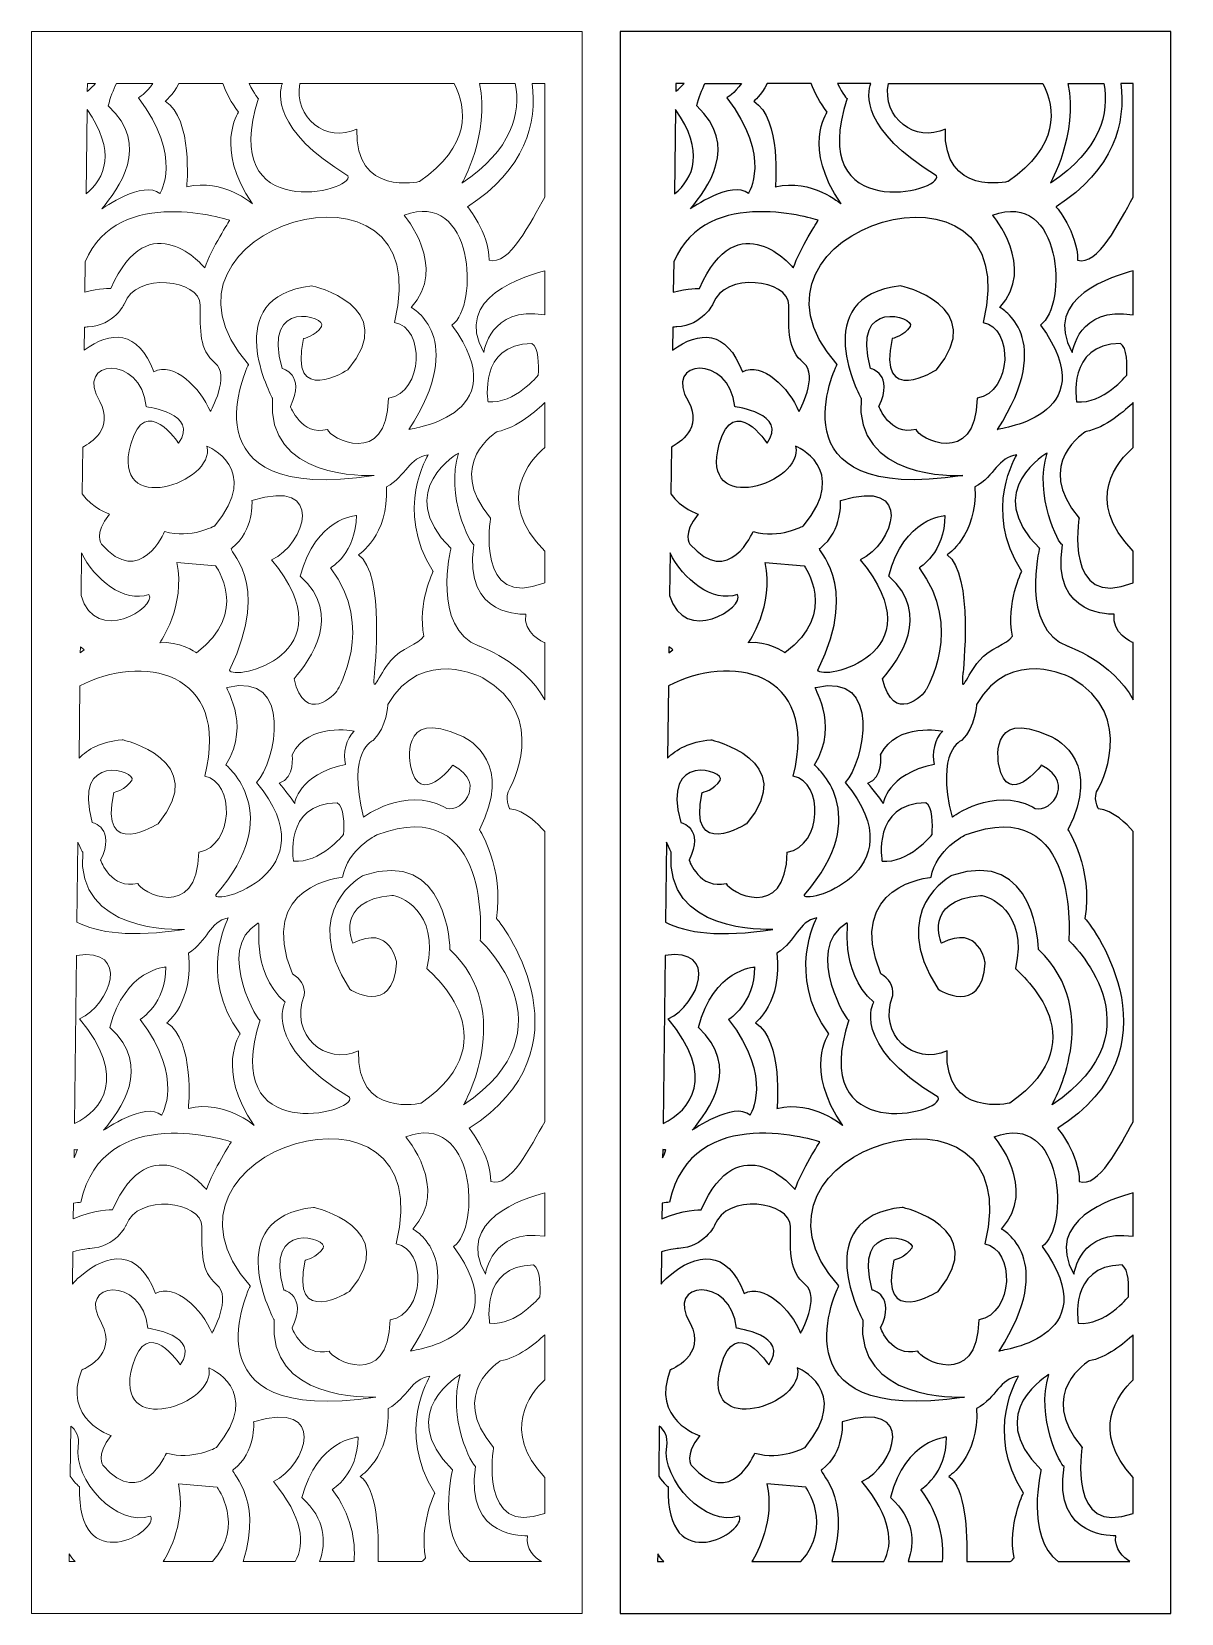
# Model space of a CAD drawing. Header units: centimetres. Extents: x 13.8 to 27.6, y -9.5 to 9.5.
import ezdxf

# ---------------------------------------------------------------- set-up
doc = ezdxf.new("R2010")
doc.units = ezdxf.units.CM
doc.header["$MEASUREMENT"] = 0
doc.layers.add('layer 1', color=7, linetype='Continuous')

msp = doc.modelspace()

# ---------------------------------------------------------------- linework, layer by layer
at = {"layer": 'layer 1', "color": 7, "lineweight": 9}
for points, knots in [([(20.42852, -9.5), (20.42852, -9.5), (13.81361, -9.5), (13.81361, -9.5), (13.81361, -9.5), (13.81361, -9.5), (13.81361, 9.50001), (13.81361, 9.50001), (13.81361, 9.50001), (13.81361, 9.50001), (20.42852, 9.50001), (20.42852, 9.50001), (20.42852, 9.50001), (20.42852, 9.50001), (20.42852, -9.5), (20.42852, -9.5)], [0, 0, 0, 0, 0.2, 0.2, 0.2, 0.2, 0.4, 0.4, 0.4, 0.4, 0.6, 0.6, 0.6, 0.6, 1, 1, 1, 1]), ([(14.48236, 8.78105), (14.48236, 8.78105), (14.48356, 8.87857), (14.48356, 8.87857), (14.48356, 8.87857), (14.48356, 8.87857), (14.58242, 8.87857), (14.58242, 8.87857), (14.58242, 8.87857), (14.55207, 8.84274), (14.51842, 8.80966), (14.48236, 8.78105)], [0, 0, 0, 0, 0.25, 0.25, 0.25, 0.25, 0.5, 0.5, 0.5, 0.5, 1, 1, 1, 1]), ([(14.65867, 7.37284), (14.65867, 7.37284), (15.16115, 7.72393), (15.35366, 7.55449), (15.35366, 7.55449), (15.35366, 7.55449), (15.64239, 7.9904), (15.09704, 8.70489), (15.09704, 8.70489), (15.09704, 8.70489), (15.18821, 8.75826), (15.27166, 8.87857), (15.27166, 8.87857), (15.27166, 8.87857), (14.83268, 8.87857), (14.83268, 8.87857), (14.83268, 8.87857), (14.79455, 8.80196), (14.76056, 8.71253), (14.73346, 8.60798), (14.73346, 8.60798), (15.25431, 8.13352), (14.853, 7.60677), (14.65867, 7.37284)], [0, 0, 0, 0, 0.14285714, 0.14285714, 0.14285714, 0.14285714, 0.28571429, 0.28571429, 0.28571429, 0.28571429, 0.42857143, 0.42857143, 0.42857143, 0.42857143, 0.57142857, 0.57142857, 0.57142857, 0.57142857, 0.71428571, 0.71428571, 0.71428571, 0.71428571, 1, 1, 1, 1]), ([(16.10919, 8.87857), (16.15171, 8.76522), (16.21313, 8.64829), (16.29943, 8.531), (16.29943, 8.531), (16.29943, 8.531), (16.00144, 8.10543), (16.4679, 7.43065), (16.4679, 7.43065), (16.4679, 7.43065), (16.11812, 7.7388), (15.6776, 7.63604), (15.6776, 7.63604), (15.6776, 7.63604), (15.75534, 8.45775), (15.41856, 8.6631), (15.41856, 8.6631), (15.41856, 8.6631), (15.50643, 8.73075), (15.58143, 8.87857), (15.58143, 8.87857), (15.58143, 8.87857), (16.10919, 8.87857), (16.10919, 8.87857)], [0, 0, 0, 0, 0.14285714, 0.14285714, 0.14285714, 0.14285714, 0.28571429, 0.28571429, 0.28571429, 0.28571429, 0.42857143, 0.42857143, 0.42857143, 0.42857143, 0.57142857, 0.57142857, 0.57142857, 0.57142857, 0.71428571, 0.71428571, 0.71428571, 0.71428571, 1, 1, 1, 1]), ([(16.82619, 8.87857), (16.7827, 8.75953), (16.70517, 8.32014), (17.61469, 7.76916), (17.61469, 7.76916), (17.70114, 7.57612), (16.04187, 7.1772), (16.54127, 8.70098), (16.54127, 8.70098), (16.54395, 8.67349), (16.4869, 8.75068), (16.42582, 8.87857), (16.42582, 8.87857), (16.42582, 8.87857), (16.82619, 8.87857), (16.82619, 8.87857)], [0, 0, 0, 0, 0.2, 0.2, 0.2, 0.2, 0.4, 0.4, 0.4, 0.4, 0.6, 0.6, 0.6, 0.6, 1, 1, 1, 1]), ([(17.03653, 8.87857), (16.95648, 8.46068), (17.35923, 8.15919), (17.72064, 8.32914), (17.72064, 8.32914), (17.69193, 7.51558), (18.47599, 7.7), (18.47599, 7.7), (18.47599, 7.7), (19.08857, 8.12875), (19.05035, 8.56689), (18.89034, 8.87857), (18.89034, 8.87857), (18.89034, 8.87857), (17.03653, 8.87857), (17.03653, 8.87857)], [0, 0, 0, 0, 0.2, 0.2, 0.2, 0.2, 0.4, 0.4, 0.4, 0.4, 0.6, 0.6, 0.6, 0.6, 1, 1, 1, 1]), ([(19.19654, 8.87857), (19.3229, 8.26591), (18.98274, 7.67828), (18.98274, 7.67828), (18.98274, 7.67828), (19.58741, 8.0841), (19.69315, 8.51993), (19.62467, 8.87857), (19.62467, 8.87857), (19.62467, 8.87857), (19.19654, 8.87857), (19.19654, 8.87857)], [0, 0, 0, 0, 0.25, 0.25, 0.25, 0.25, 0.5, 0.5, 0.5, 0.5, 1, 1, 1, 1]), ([(19.97865, 8.87857), (19.97865, 8.87857), (19.97865, 7.51099), (19.97865, 7.51099), (19.97865, 7.51099), (19.81282, 7.22198), (19.54998, 6.67224), (19.31018, 6.75668), (19.31018, 6.75668), (19.31018, 7.08948), (19.05035, 7.39669), (19.05035, 7.39669), (19.05035, 7.39669), (19.74987, 7.84462), (19.88939, 8.40148), (19.82882, 8.87857), (19.82882, 8.87857), (19.82882, 8.87857), (19.97865, 8.87857), (19.97865, 8.87857)], [0, 0, 0, 0, 0.16666667, 0.16666667, 0.16666667, 0.16666667, 0.33333333, 0.33333333, 0.33333333, 0.33333333, 0.5, 0.5, 0.5, 0.5, 0.66666667, 0.66666667, 0.66666667, 0.66666667, 1, 1, 1, 1]), ([(14.46713, 7.55247), (14.46713, 7.55247), (14.4797, 8.56641), (14.4797, 8.56641), (14.4797, 8.56641), (14.83246, 8.06235), (14.69891, 7.73728), (14.46713, 7.55247)], [0, 0, 0, 0, 0.33333333, 0.33333333, 0.33333333, 0.33333333, 1, 1, 1, 1]), ([(18.17402, 6.00757), (18.73805, 8.25515), (14.96885, 7.13798), (16.41986, 5.50279), (16.41986, 5.50279), (16.41986, 5.50279), (15.58581, 3.80934), (17.92959, 4.16759), (17.92959, 4.16759), (17.84477, 4.16636), (16.62665, 4.12128), (16.70735, 5.09577), (16.70735, 5.09577), (16.70735, 5.09577), (16.04599, 6.31695), (17.18192, 6.4472), (17.18192, 6.4472), (17.18192, 6.4472), (18.26031, 6.20295), (17.61323, 5.43769), (17.61323, 5.43769), (17.61323, 5.43769), (16.89428, 4.98174), (17.0812, 5.81219), (17.0812, 5.81219), (17.0812, 5.81219), (17.22499, 5.8447), (17.29693, 5.95874), (17.29693, 5.95874), (17.36883, 6.07274), (16.57797, 6.31695), (16.82239, 5.45393), (16.82239, 5.45393), (16.82239, 5.45393), (17.10998, 5.38881), (16.92302, 4.99807), (16.92302, 4.99807), (16.92302, 4.99807), (17.05248, 4.63982), (17.36883, 4.72125), (17.36883, 4.72125), (17.39153, 4.62238), (18.08322, 4.24667), (18.10211, 5.09577), (18.10211, 5.09577), (18.52527, 5.17133), (18.53959, 5.94553), (18.17402, 6.00757)], [0, 0, 0, 0, 0.07692308, 0.07692308, 0.07692308, 0.07692308, 0.15384615, 0.15384615, 0.15384615, 0.15384615, 0.23076923, 0.23076923, 0.23076923, 0.23076923, 0.30769231, 0.30769231, 0.30769231, 0.30769231, 0.38461538, 0.38461538, 0.38461538, 0.38461538, 0.46153846, 0.46153846, 0.46153846, 0.46153846, 0.53846154, 0.53846154, 0.53846154, 0.53846154, 0.61538462, 0.61538462, 0.61538462, 0.61538462, 0.69230769, 0.69230769, 0.69230769, 0.69230769, 0.76923077, 0.76923077, 0.76923077, 0.76923077, 0.84615385, 0.84615385, 0.84615385, 0.84615385, 1, 1, 1, 1]), ([(14.45243, 6.36852), (14.45243, 6.36852), (14.45704, 6.73663), (14.45704, 6.73663), (14.45704, 6.73663), (14.85848, 7.67544), (16.19255, 7.23365), (16.19255, 7.23365), (16.19255, 7.23365), (16.19255, 7.23365), (15.97504, 6.89439), (15.89353, 6.66306), (15.89353, 6.66306), (15.89353, 6.66306), (15.22747, 7.46489), (14.76538, 6.41635), (14.76538, 6.41635), (14.76538, 6.41635), (14.62973, 6.41986), (14.45243, 6.36852)], [0, 0, 0, 0, 0.16666667, 0.16666667, 0.16666667, 0.16666667, 0.33333333, 0.33333333, 0.33333333, 0.33333333, 0.5, 0.5, 0.5, 0.5, 0.66666667, 0.66666667, 0.66666667, 0.66666667, 1, 1, 1, 1]), ([(18.28901, 7.29392), (18.28901, 7.29392), (18.82114, 6.6752), (18.37532, 6.18671), (18.37532, 6.18671), (18.37532, 6.18671), (19.06551, 5.82849), (18.34662, 4.72125), (18.34662, 4.72125), (18.2882, 4.72121), (19.68879, 4.85159), (18.86414, 5.97503), (18.86414, 5.97503), (19.1934, 6.20801), (19.12634, 7.61431), (18.28901, 7.29392)], [0, 0, 0, 0, 0.2, 0.2, 0.2, 0.2, 0.4, 0.4, 0.4, 0.4, 0.6, 0.6, 0.6, 0.6, 1, 1, 1, 1]), ([(14.44379, 5.67295), (14.44379, 5.67295), (14.44726, 5.9487), (14.44726, 5.9487), (14.44726, 5.9487), (14.47582, 5.95257), (14.49354, 5.9537), (14.49354, 5.9537), (14.49354, 5.9537), (14.80617, 5.9692), (14.9285, 6.2313), (14.9285, 6.2313), (14.9285, 6.2313), (15.06437, 6.61681), (15.83913, 6.52435), (15.83913, 6.21588), (15.83913, 6.21588), (15.83913, 5.90748), (15.82553, 5.67624), (16.01585, 5.52201), (16.01585, 5.52201), (16.20612, 5.36781), (15.96148, 4.93606), (15.96148, 4.93606), (15.96148, 4.93606), (15.84071, 5.22486), (15.52064, 5.53901), (15.28186, 5.41405), (15.28186, 5.41405), (15.09241, 5.9155), (14.76228, 5.91108), (14.44379, 5.67295)], [0, 0, 0, 0, 0.11111111, 0.11111111, 0.11111111, 0.11111111, 0.22222222, 0.22222222, 0.22222222, 0.22222222, 0.33333333, 0.33333333, 0.33333333, 0.33333333, 0.44444444, 0.44444444, 0.44444444, 0.44444444, 0.55555556, 0.55555556, 0.55555556, 0.55555556, 0.66666667, 0.66666667, 0.66666667, 0.66666667, 0.77777778, 0.77777778, 0.77777778, 0.77777778, 1, 1, 1, 1]), ([(19.97865, 6.6276), (19.97865, 6.6276), (19.97865, 6.09627), (19.97865, 6.09627), (19.97865, 6.09627), (19.31734, 6.21027), (19.246, 5.64397), (19.246, 5.64397), (19.246, 5.64397), (18.86491, 6.3177), (19.76077, 6.5673), (19.97865, 6.6276)], [0, 0, 0, 0, 0.25, 0.25, 0.25, 0.25, 0.5, 0.5, 0.5, 0.5, 1, 1, 1, 1]), ([(19.89946, 5.37254), (19.89946, 5.37254), (19.61454, 5.02149), (19.29825, 5.05408), (19.29825, 5.05408), (19.29825, 5.05408), (19.17417, 5.74799), (19.8233, 5.75484), (19.8233, 5.75484), (19.90799, 5.70827), (19.90759, 5.49227), (19.89946, 5.37254)], [0, 0, 0, 0, 0.25, 0.25, 0.25, 0.25, 0.5, 0.5, 0.5, 0.5, 1, 1, 1, 1]), ([(14.42249, 3.94971), (14.42249, 3.94971), (14.42944, 4.51044), (14.42944, 4.51044), (14.42944, 4.51044), (14.52858, 4.56009), (14.80244, 4.7322), (14.63426, 5.05521), (14.63426, 5.05521), (14.31788, 5.56936), (15.12913, 5.63112), (15.19063, 4.99518), (15.19063, 4.99518), (15.19063, 4.99518), (15.83524, 4.91516), (15.57916, 4.5551), (15.57916, 4.5551), (15.57916, 4.5551), (15.17996, 5.16431), (15.00514, 4.54509), (15.00514, 4.54509), (14.75396, 3.65555), (16.0252, 4.07744), (15.92068, 4.51971), (15.92068, 4.51971), (15.92068, 4.51971), (16.58666, 4.25755), (16.01585, 3.56367), (16.01585, 3.56367), (16.01585, 3.56367), (15.7293, 3.40491), (15.4114, 3.49499), (15.4114, 3.49499), (15.4114, 3.49499), (15.12002, 2.8049), (14.65192, 3.34494), (14.65192, 3.34494), (14.65192, 3.34494), (14.55475, 3.46495), (14.74905, 3.705), (14.74905, 3.705), (14.74905, 3.705), (14.54229, 3.77146), (14.42249, 3.94971)], [0, 0, 0, 0, 0.08333333, 0.08333333, 0.08333333, 0.08333333, 0.16666667, 0.16666667, 0.16666667, 0.16666667, 0.25, 0.25, 0.25, 0.25, 0.33333333, 0.33333333, 0.33333333, 0.33333333, 0.41666667, 0.41666667, 0.41666667, 0.41666667, 0.5, 0.5, 0.5, 0.5, 0.58333333, 0.58333333, 0.58333333, 0.58333333, 0.66666667, 0.66666667, 0.66666667, 0.66666667, 0.75, 0.75, 0.75, 0.75, 0.83333333, 0.83333333, 0.83333333, 0.83333333, 1, 1, 1, 1]), ([(19.97865, 5.04372), (19.97865, 5.04372), (19.97865, 4.50452), (19.97865, 4.50452), (19.97865, 4.50452), (19.80787, 4.35699), (19.36539, 3.87586), (19.97865, 3.26113), (19.97865, 3.26113), (19.97865, 3.26113), (19.97865, 2.88041), (19.97865, 2.88041), (19.97865, 2.88041), (19.13904, 2.54125), (19.32848, 3.65759), (19.32848, 3.65759), (19.32848, 3.65759), (18.76928, 4.31277), (19.41101, 4.69753), (19.41101, 4.69753), (19.41101, 4.69753), (19.63729, 4.73181), (19.8946, 4.96292), (19.97865, 5.04372)], [0, 0, 0, 0, 0.14285714, 0.14285714, 0.14285714, 0.14285714, 0.28571429, 0.28571429, 0.28571429, 0.28571429, 0.42857143, 0.42857143, 0.42857143, 0.42857143, 0.57142857, 0.57142857, 0.57142857, 0.57142857, 0.71428571, 0.71428571, 0.71428571, 0.71428571, 1, 1, 1, 1]), ([(18.58005, 4.41732), (18.58005, 4.41732), (18.16356, 3.75857), (18.63823, 3.01577), (18.63823, 3.01577), (18.63823, 3.01577), (18.45007, 2.63356), (18.52574, 2.23758), (18.52574, 2.23758), (18.46116, 2.13993), (18.25499, 2.09566), (18.12936, 1.94603), (18.12936, 1.94603), (17.97271, 1.75965), (17.90197, 1.49801), (17.93179, 1.79298), (17.93179, 1.79298), (17.93179, 1.79298), (18.06526, 2.98486), (17.74156, 3.2159), (17.74156, 3.2159), (17.74156, 3.2159), (18.10549, 3.4396), (18.07609, 4.03014), (18.07609, 4.03014), (18.32305, 4.16684), (18.34695, 4.38788), (18.58005, 4.41732)], [0, 0, 0, 0, 0.125, 0.125, 0.125, 0.125, 0.25, 0.25, 0.25, 0.25, 0.375, 0.375, 0.375, 0.375, 0.5, 0.5, 0.5, 0.5, 0.625, 0.625, 0.625, 0.625, 0.75, 0.75, 0.75, 0.75, 1, 1, 1, 1]), ([(19.97865, 2.16034), (19.97865, 2.16034), (19.97865, 1.4748), (19.97865, 1.4748), (19.97865, 1.4748), (19.72174, 1.93969), (19.19101, 2.11848), (19.19101, 2.11848), (19.19101, 2.11848), (18.61351, 2.33689), (18.85179, 3.29359), (18.85179, 3.29359), (18.85179, 3.29359), (18.14161, 3.99051), (18.9596, 4.44495), (18.94353, 4.43764), (18.94353, 4.43764), (18.78126, 3.92815), (19.08994, 3.33524), (19.12682, 3.33524), (19.12682, 3.33524), (18.98931, 2.45129), (19.75006, 2.5033), (19.75006, 2.5033), (19.75006, 2.5033), (19.71454, 2.27085), (19.96442, 2.16613), (19.97865, 2.16034)], [0, 0, 0, 0, 0.125, 0.125, 0.125, 0.125, 0.25, 0.25, 0.25, 0.25, 0.375, 0.375, 0.375, 0.375, 0.5, 0.5, 0.5, 0.5, 0.625, 0.625, 0.625, 0.625, 0.75, 0.75, 0.75, 0.75, 1, 1, 1, 1]), ([(16.46107, 3.86965), (16.46107, 3.86965), (16.49059, 3.50636), (16.21919, 3.29654), (16.21919, 3.29654), (16.12823, 3.2863), (16.72303, 2.91733), (16.1904, 1.83105), (16.1904, 1.83105), (16.22465, 1.6926), (17.64881, 2.0082), (16.69774, 3.15455), (16.69774, 3.15455), (17.0996, 3.33817), (17.36242, 4.14645), (16.46107, 3.86965)], [0, 0, 0, 0, 0.2, 0.2, 0.2, 0.2, 0.4, 0.4, 0.4, 0.4, 0.6, 0.6, 0.6, 0.6, 1, 1, 1, 1]), ([(16.96692, 1.72551), (17.09363, 1.16652), (17.4635, 1.53191), (17.48809, 1.59338), (17.48809, 1.59338), (17.48809, 1.59338), (17.95065, 2.34309), (17.40528, 3.05753), (17.40528, 3.05753), (17.40528, 3.05753), (17.71537, 3.23918), (17.71537, 3.68719), (17.71537, 3.68719), (17.71537, 3.68719), (17.22353, 3.66297), (17.04174, 2.96064), (17.04174, 2.96064), (17.56257, 2.48618), (17.16125, 1.9595), (16.96692, 1.72551)], [0, 0, 0, 0, 0.16666667, 0.16666667, 0.16666667, 0.16666667, 0.33333333, 0.33333333, 0.33333333, 0.33333333, 0.5, 0.5, 0.5, 0.5, 0.66666667, 0.66666667, 0.66666667, 0.66666667, 1, 1, 1, 1]), ([(14.40728, 2.72688), (14.40728, 2.72688), (14.41367, 3.23915), (14.41367, 3.23915), (14.41367, 3.23915), (14.5613, 2.92135), (14.9285, 2.63371), (15.22309, 2.7391), (15.22309, 2.7391), (15.32038, 2.58151), (14.58447, 2.12274), (14.40728, 2.72688)], [0, 0, 0, 0, 0.25, 0.25, 0.25, 0.25, 0.5, 0.5, 0.5, 0.5, 1, 1, 1, 1]), ([(16.02269, 3.08481), (16.02269, 3.08481), (15.55637, 3.12471), (15.55637, 3.12471), (15.55637, 3.12471), (15.67077, 2.60648), (15.35396, 2.15813), (15.35396, 2.15813), (15.35396, 2.15813), (15.57407, 2.188), (15.79399, 2.03853), (15.79399, 2.03853), (15.79399, 2.03853), (16.44513, 2.51686), (16.02269, 3.08481), (16.02269, 3.08481)], [0, 0, 0, 0, 0.2, 0.2, 0.2, 0.2, 0.4, 0.4, 0.4, 0.4, 0.6, 0.6, 0.6, 0.6, 1, 1, 1, 1]), ([(14.3988, 2.0391), (14.3988, 2.0391), (14.39975, 2.11201), (14.39975, 2.11201), (14.39975, 2.11201), (14.41471, 2.09963), (14.43027, 2.08753), (14.44663, 2.07583), (14.44663, 2.07583), (14.44663, 2.07583), (14.3988, 2.0391), (14.3988, 2.0391)], [0, 0, 0, 0, 0.25, 0.25, 0.25, 0.25, 0.5, 0.5, 0.5, 0.5, 1, 1, 1, 1]), ([(19.97865, -0.10806), (19.97865, -0.10806), (19.97865, -3.59447), (19.97865, -3.59447), (19.97865, -3.59447), (19.81217, -3.89055), (19.56054, -4.3946), (19.33021, -4.31343), (19.33021, -4.31343), (19.33021, -3.98059), (19.07036, -3.67346), (19.07036, -3.67346), (19.07036, -3.67346), (20.5567, -2.72176), (19.51515, -1.27871), (19.39763, -1.15153), (19.39763, -1.15153), (19.49575, -0.54484), (19.19421, -0.08762), (19.19421, -0.08762), (19.19421, -0.08762), (19.59457, 0.70429), (19.09813, 0.98319), (18.9737, 1.04216), (18.9737, 1.04216), (18.21202, 1.38804), (18.36576, 0.67966), (18.36576, 0.67966), (18.36576, 0.67966), (18.4743, 0.1633), (18.87254, 0.68715), (18.87254, 0.68715), (18.87254, 0.68715), (19.32385, 0.46858), (18.93088, 0.05686), (18.7675, 0.18798), (18.7675, 0.18798), (18.3006, 0.43387), (17.8013, 0.06504), (17.8013, 0.06504), (17.8013, 0.06504), (17.59508, 0.87645), (17.9207, 0.98704), (17.9207, 0.98704), (17.9207, 0.98704), (18.08354, 1.14692), (18.0944, 1.41731), (18.0944, 1.41731), (18.0944, 1.41731), (18.5069, 2.13026), (19.23426, 1.73696), (19.23426, 1.73696), (19.23426, 1.73696), (20.0484, 1.28207), (19.55993, 0.40926), (19.55993, 0.40926), (19.55993, 0.40926), (19.48398, 0.29861), (19.55993, 0.16342), (19.55993, 0.16342), (19.55993, 0.16342), (19.73887, 0.14575), (19.90113, -0.01716), (19.97865, -0.10806)], [0, 0, 0, 0, 0.05882353, 0.05882353, 0.05882353, 0.05882353, 0.11764706, 0.11764706, 0.11764706, 0.11764706, 0.17647059, 0.17647059, 0.17647059, 0.17647059, 0.23529412, 0.23529412, 0.23529412, 0.23529412, 0.29411765, 0.29411765, 0.29411765, 0.29411765, 0.35294118, 0.35294118, 0.35294118, 0.35294118, 0.41176471, 0.41176471, 0.41176471, 0.41176471, 0.47058824, 0.47058824, 0.47058824, 0.47058824, 0.52941176, 0.52941176, 0.52941176, 0.52941176, 0.58823529, 0.58823529, 0.58823529, 0.58823529, 0.64705882, 0.64705882, 0.64705882, 0.64705882, 0.70588235, 0.70588235, 0.70588235, 0.70588235, 0.76470588, 0.76470588, 0.76470588, 0.76470588, 0.82352941, 0.82352941, 0.82352941, 0.82352941, 0.88235294, 0.88235294, 0.88235294, 0.88235294, 1, 1, 1, 1]), ([(14.38312, 0.77101), (14.38312, 0.77101), (14.39391, 1.6405), (14.39391, 1.6405), (14.39391, 1.6405), (15.11882, 2.02552), (16.21655, 1.84212), (15.89353, 0.55511), (15.89353, 0.55511), (16.25904, 0.49303), (16.24478, -0.28117), (15.82157, -0.35676), (15.82157, -0.35676), (15.80269, -1.20575), (15.11101, -0.83011), (15.08828, -0.73125), (15.08828, -0.73125), (14.77201, -0.81264), (14.64252, -0.45442), (14.64252, -0.45442), (14.64252, -0.45442), (14.82943, -0.06367), (14.54188, 0.00146), (14.54188, 0.00146), (14.54188, 0.00146), (14.29741, 0.86449), (15.08828, 0.6202), (15.01643, 0.50624), (15.01643, 0.50624), (14.94449, 0.39229), (14.80071, 0.35971), (14.80071, 0.35971), (14.80071, 0.35971), (14.61381, -0.4707), (15.33265, -0.01479), (15.33265, -0.01479), (15.33265, -0.01479), (15.97977, 0.75048), (14.90142, 0.99474), (14.90142, 0.99474), (14.90142, 0.99474), (14.64859, 0.96577), (14.4849, 0.88256), (14.38312, 0.77101)], [0, 0, 0, 0, 0.08333333, 0.08333333, 0.08333333, 0.08333333, 0.16666667, 0.16666667, 0.16666667, 0.16666667, 0.25, 0.25, 0.25, 0.25, 0.33333333, 0.33333333, 0.33333333, 0.33333333, 0.41666667, 0.41666667, 0.41666667, 0.41666667, 0.5, 0.5, 0.5, 0.5, 0.58333333, 0.58333333, 0.58333333, 0.58333333, 0.66666667, 0.66666667, 0.66666667, 0.66666667, 0.75, 0.75, 0.75, 0.75, 0.83333333, 0.83333333, 0.83333333, 0.83333333, 1, 1, 1, 1]), ([(16.16455, 1.62133), (16.10323, 1.65601), (16.46852, 1.20299), (16.14772, 0.69089), (16.14772, 0.69089), (16.14772, 0.69089), (16.8839, 0.10609), (16.02768, -0.86747), (16.02768, -0.86747), (15.97504, -1.00796), (17.42309, -0.61198), (16.51709, 0.48035), (16.51709, 0.48035), (16.74474, 0.71925), (16.97075, 1.81992), (16.16455, 1.62133)], [0, 0, 0, 0, 0.2, 0.2, 0.2, 0.2, 0.4, 0.4, 0.4, 0.4, 0.6, 0.6, 0.6, 0.6, 1, 1, 1, 1]), ([(17.6886, 1.09629), (17.6886, 1.09629), (17.13991, 1.21369), (16.94323, 0.81442), (16.94323, 0.81442), (16.94323, 0.81442), (16.98464, 0.53262), (16.78797, 0.47389), (16.78797, 0.47389), (16.78797, 0.47389), (16.94323, 0.28596), (16.97432, 0.22723), (16.97432, 0.22723), (16.97432, 0.22723), (17.01575, 0.57951), (17.58507, 0.69702), (17.58507, 0.69702), (17.55455, 0.82695), (17.59143, 1.01359), (17.6886, 1.09629)], [0, 0, 0, 0, 0.16666667, 0.16666667, 0.16666667, 0.16666667, 0.33333333, 0.33333333, 0.33333333, 0.33333333, 0.5, 0.5, 0.5, 0.5, 0.66666667, 0.66666667, 0.66666667, 0.66666667, 1, 1, 1, 1]), ([(17.08931, -2.07874), (16.90513, -2.55276), (17.34748, -2.92586), (17.74067, -2.74092), (17.74067, -2.74092), (17.712, -3.55454), (18.49606, -3.37012), (18.49606, -3.37012), (18.49606, -3.37012), (19.62781, -2.578), (18.53843, -1.75379), (18.56299, -1.75379), (18.56299, -1.75379), (18.7239, -1.05927), (18.22058, -0.8716), (18.14224, -0.87515), (18.14224, -0.87515), (17.44423, -0.94024), (17.67376, -1.45009), (17.67376, -1.45009), (17.67376, -1.45009), (18.13273, -1.21143), (18.19961, -1.68868), (18.19961, -1.68868), (18.19961, -1.68868), (18.15182, -2.33954), (17.63549, -2.00333), (17.63549, -2.00333), (17.63549, -2.00333), (17.01404, -1.04869), (17.79802, -0.63646), (17.79802, -0.63646), (17.79802, -0.63646), (18.82116, -0.28931), (18.84028, -1.52601), (18.84028, -1.52601), (18.84028, -1.52601), (19.6435, -2.28532), (19.0029, -3.39184), (19.0029, -3.39184), (19.0029, -3.39184), (20.36058, -2.48056), (19.20366, -1.41751), (19.20366, -1.41751), (19.20366, -1.41751), (19.20366, -1.41751), (19.35665, 0.37243), (17.96062, -0.14839), (17.96062, -0.14839), (17.96062, -0.14839), (17.60687, -0.3219), (17.54945, -0.65815), (17.54945, -0.65815), (17.54945, -0.65815), (16.50721, -0.74492), (16.94702, -1.81888), (16.94702, -1.81888), (17.04022, -1.87093), (17.10235, -1.95987), (17.08931, -2.07874)], [0, 0, 0, 0, 0.0625, 0.0625, 0.0625, 0.0625, 0.125, 0.125, 0.125, 0.125, 0.1875, 0.1875, 0.1875, 0.1875, 0.25, 0.25, 0.25, 0.25, 0.3125, 0.3125, 0.3125, 0.3125, 0.375, 0.375, 0.375, 0.375, 0.4375, 0.4375, 0.4375, 0.4375, 0.5, 0.5, 0.5, 0.5, 0.5625, 0.5625, 0.5625, 0.5625, 0.625, 0.625, 0.625, 0.625, 0.6875, 0.6875, 0.6875, 0.6875, 0.75, 0.75, 0.75, 0.75, 0.8125, 0.8125, 0.8125, 0.8125, 0.875, 0.875, 0.875, 0.875, 1, 1, 1, 1]), ([(17.56147, -0.14508), (17.56147, -0.14508), (17.27657, -0.49608), (16.96027, -0.46351), (16.96027, -0.46351), (16.96027, -0.46351), (16.83615, 0.23033), (17.4853, 0.23723), (17.4853, 0.23723), (17.56998, 0.19065), (17.56957, -0.02535), (17.56147, -0.14508)], [0, 0, 0, 0, 0.25, 0.25, 0.25, 0.25, 0.5, 0.5, 0.5, 0.5, 1, 1, 1, 1]), ([(14.35868, -1.19554), (14.35868, -1.19554), (14.3706, -0.2367), (14.3706, -0.2367), (14.3706, -0.2367), (14.40221, -0.31107), (14.42689, -0.35676), (14.42689, -0.35676), (14.42689, -0.35676), (14.34611, -1.33123), (15.56427, -1.28619), (15.64908, -1.28487), (15.64908, -1.28487), (15.00916, -1.38268), (14.60649, -1.32739), (14.35868, -1.19554)], [0, 0, 0, 0, 0.2, 0.2, 0.2, 0.2, 0.4, 0.4, 0.4, 0.4, 0.6, 0.6, 0.6, 0.6, 1, 1, 1, 1]), ([(16.17703, -1.14538), (16.17703, -1.14538), (15.80127, -1.83489), (16.3195, -2.53908), (16.3195, -2.53908), (16.3195, -2.53908), (16.02156, -2.96462), (16.48799, -3.63947), (16.48799, -3.63947), (16.48799, -3.63947), (16.13819, -3.33137), (15.69769, -3.43402), (15.69769, -3.43402), (15.69769, -3.43402), (15.77542, -2.61245), (15.4386, -2.40706), (15.4386, -2.40706), (15.4386, -2.40706), (15.76245, -2.1576), (15.69769, -1.57076), (15.69769, -1.57076), (15.9358, -1.41519), (15.94628, -1.19283), (16.17703, -1.14538)], [0, 0, 0, 0, 0.14285714, 0.14285714, 0.14285714, 0.14285714, 0.28571429, 0.28571429, 0.28571429, 0.28571429, 0.42857143, 0.42857143, 0.42857143, 0.42857143, 0.57142857, 0.57142857, 0.57142857, 0.57142857, 0.71428571, 0.71428571, 0.71428571, 0.71428571, 1, 1, 1, 1]), ([(16.53324, -1.20994), (16.58287, -1.15652), (16.4219, -1.77581), (16.86044, -2.15947), (16.86044, -2.15947), (16.86044, -2.15947), (16.56543, -2.65315), (17.63477, -3.30093), (17.63477, -3.30093), (17.72117, -3.49397), (16.06197, -3.89295), (16.56131, -2.36909), (16.56131, -2.36909), (16.56972, -2.45474), (15.99858, -1.52558), (16.53324, -1.20994)], [0, 0, 0, 0, 0.2, 0.2, 0.2, 0.2, 0.4, 0.4, 0.4, 0.4, 0.6, 0.6, 0.6, 0.6, 1, 1, 1, 1]), ([(14.32869, -3.61733), (14.32869, -3.61733), (14.35372, -1.59695), (14.35372, -1.59695), (14.35372, -1.59695), (15.00936, -1.49763), (14.75793, -2.19095), (14.38948, -2.35929), (14.38948, -2.35929), (14.9721, -3.06167), (14.66327, -3.4521), (14.32869, -3.61733)], [0, 0, 0, 0, 0.25, 0.25, 0.25, 0.25, 0.5, 0.5, 0.5, 0.5, 1, 1, 1, 1]), ([(14.67877, -3.69725), (14.67877, -3.69725), (15.18129, -3.34613), (15.37375, -3.51563), (15.37375, -3.51563), (15.37375, -3.51563), (15.66248, -3.07972), (15.11711, -2.36527), (15.11711, -2.36527), (15.11711, -2.36527), (15.42723, -2.18362), (15.42723, -1.73561), (15.42723, -1.73561), (15.42723, -1.73561), (14.93541, -1.75984), (14.75361, -2.46215), (14.75361, -2.46215), (15.27437, -2.93663), (14.87312, -3.46327), (14.67877, -3.69725)], [0, 0, 0, 0, 0.16666667, 0.16666667, 0.16666667, 0.16666667, 0.33333333, 0.33333333, 0.33333333, 0.33333333, 0.5, 0.5, 0.5, 0.5, 0.66666667, 0.66666667, 0.66666667, 0.66666667, 1, 1, 1, 1]), ([(18.19413, -5.06247), (18.75818, -2.81496), (14.98893, -3.93213), (16.43987, -5.56731), (16.43987, -5.56731), (16.43987, -5.56731), (15.60589, -7.26079), (17.94963, -6.9025), (17.94963, -6.9025), (17.86491, -6.90387), (16.64672, -6.94889), (16.72747, -5.97434), (16.72747, -5.97434), (16.72747, -5.97434), (16.06607, -4.7532), (17.20197, -4.62291), (17.20197, -4.62291), (17.20197, -4.62291), (18.28039, -4.86712), (17.63332, -5.6324), (17.63332, -5.6324), (17.63332, -5.6324), (16.91435, -6.08836), (17.10129, -5.25796), (17.10129, -5.25796), (17.10129, -5.25796), (17.24514, -5.22537), (17.31701, -5.11138), (17.31701, -5.11138), (17.38895, -4.99737), (16.598, -4.75318), (16.84245, -5.61609), (16.84245, -5.61609), (16.84245, -5.61609), (17.13004, -5.68125), (16.94313, -6.0721), (16.94313, -6.0721), (16.94313, -6.0721), (17.07256, -6.43029), (17.38895, -6.34891), (17.38895, -6.34891), (17.41164, -6.44772), (18.10327, -6.82339), (18.12223, -5.97434), (18.12223, -5.97434), (18.54536, -5.89878), (18.55967, -5.1246), (18.19413, -5.06247)], [0, 0, 0, 0, 0.07692308, 0.07692308, 0.07692308, 0.07692308, 0.15384615, 0.15384615, 0.15384615, 0.15384615, 0.23076923, 0.23076923, 0.23076923, 0.23076923, 0.30769231, 0.30769231, 0.30769231, 0.30769231, 0.38461538, 0.38461538, 0.38461538, 0.38461538, 0.46153846, 0.46153846, 0.46153846, 0.46153846, 0.53846154, 0.53846154, 0.53846154, 0.53846154, 0.61538462, 0.61538462, 0.61538462, 0.61538462, 0.69230769, 0.69230769, 0.69230769, 0.69230769, 0.76923077, 0.76923077, 0.76923077, 0.76923077, 0.84615385, 0.84615385, 0.84615385, 0.84615385, 1, 1, 1, 1]), ([(14.31452, -4.7594), (14.31452, -4.7594), (14.31683, -4.57166), (14.31683, -4.57166), (14.31683, -4.57166), (14.35278, -4.56662), (14.38356, -4.56318), (14.40489, -4.56122), (14.40489, -4.56122), (14.67672, -3.3276), (16.21261, -3.83649), (16.21261, -3.83649), (16.21261, -3.83649), (16.21261, -3.83649), (15.99515, -4.1757), (15.91358, -4.40704), (15.91358, -4.40704), (15.91358, -4.40704), (15.24764, -3.6052), (14.78541, -4.65377), (14.78541, -4.65377), (14.78541, -4.65377), (14.56244, -4.64803), (14.31452, -4.7594)], [0, 0, 0, 0, 0.14285714, 0.14285714, 0.14285714, 0.14285714, 0.28571429, 0.28571429, 0.28571429, 0.28571429, 0.42857143, 0.42857143, 0.42857143, 0.42857143, 0.57142857, 0.57142857, 0.57142857, 0.57142857, 0.71428571, 0.71428571, 0.71428571, 0.71428571, 1, 1, 1, 1]), ([(18.30913, -3.77614), (18.30913, -3.77614), (18.84115, -4.39492), (18.39541, -4.88338), (18.39541, -4.88338), (18.39541, -4.88338), (19.08561, -5.24164), (18.36665, -6.34891), (18.36665, -6.34891), (18.30821, -6.34891), (19.70888, -6.2185), (18.88431, -5.09508), (18.88431, -5.09508), (19.21343, -4.86211), (19.14645, -3.45578), (18.30913, -3.77614)], [0, 0, 0, 0, 0.2, 0.2, 0.2, 0.2, 0.4, 0.4, 0.4, 0.4, 0.6, 0.6, 0.6, 0.6, 1, 1, 1, 1]), ([(14.32354, -4.03006), (14.32354, -4.03006), (14.32489, -3.92977), (14.32489, -3.92977), (14.32489, -3.92977), (14.34736, -3.9337), (14.36154, -3.93469), (14.36407, -3.92902), (14.36407, -3.92902), (14.3519, -3.96543), (14.3383, -3.99896), (14.32354, -4.03006)], [0, 0, 0, 0, 0.25, 0.25, 0.25, 0.25, 0.5, 0.5, 0.5, 0.5, 1, 1, 1, 1]), ([(14.30481, -5.5444), (14.30481, -5.5444), (14.3096, -5.15586), (14.3096, -5.15586), (14.3096, -5.15586), (14.41654, -5.12276), (14.51365, -5.11637), (14.51365, -5.11637), (14.51365, -5.11637), (14.8262, -5.1009), (14.94858, -4.83884), (14.94858, -4.83884), (14.94858, -4.83884), (15.08445, -4.4533), (15.85924, -4.5458), (15.85924, -4.85425), (15.85924, -4.85425), (15.85924, -5.16261), (15.84567, -5.3939), (16.0359, -5.54811), (16.0359, -5.54811), (16.22617, -5.70231), (15.98156, -6.13406), (15.98156, -6.13406), (15.98156, -6.13406), (15.86085, -5.84524), (15.54067, -5.53103), (15.30197, -5.65607), (15.30197, -5.65607), (15.0981, -5.11637), (14.73107, -5.16261), (14.39125, -5.45562), (14.39125, -5.45562), (14.35614, -5.48588), (14.32779, -5.5154), (14.30481, -5.5444)], [0, 0, 0, 0, 0.1, 0.1, 0.1, 0.1, 0.2, 0.2, 0.2, 0.2, 0.3, 0.3, 0.3, 0.3, 0.4, 0.4, 0.4, 0.4, 0.5, 0.5, 0.5, 0.5, 0.6, 0.6, 0.6, 0.6, 0.7, 0.7, 0.7, 0.7, 0.8, 0.8, 0.8, 0.8, 1, 1, 1, 1]), ([(19.97865, -4.44811), (19.97865, -4.44811), (19.97865, -4.97064), (19.97865, -4.97064), (19.97865, -4.97064), (19.33604, -4.87147), (19.26603, -5.42619), (19.26603, -5.42619), (19.26603, -5.42619), (18.89581, -4.7715), (19.73107, -4.51736), (19.97865, -4.44811)], [0, 0, 0, 0, 0.25, 0.25, 0.25, 0.25, 0.5, 0.5, 0.5, 0.5, 1, 1, 1, 1]), ([(19.91955, -5.69753), (19.91955, -5.69753), (19.63466, -6.04852), (19.3183, -6.01602), (19.3183, -6.01602), (19.3183, -6.01602), (19.19426, -5.32217), (19.84335, -5.31525), (19.84335, -5.31525), (19.92804, -5.36186), (19.92768, -5.57789), (19.91955, -5.69753)], [0, 0, 0, 0, 0.25, 0.25, 0.25, 0.25, 0.5, 0.5, 0.5, 0.5, 1, 1, 1, 1]), ([(15.94081, -6.55041), (15.94081, -6.55041), (16.60676, -6.81252), (16.0359, -7.50638), (16.0359, -7.50638), (16.0359, -7.50638), (15.74944, -7.66513), (15.43154, -7.57515), (15.43154, -7.57515), (15.43154, -7.57515), (15.14009, -8.26517), (14.672, -7.72515), (14.672, -7.72515), (14.672, -7.72515), (14.57486, -7.60512), (14.76914, -7.36508), (14.76914, -7.36508), (14.76914, -7.36508), (14.17741, -7.17509), (14.41586, -6.57501), (14.41586, -6.57501), (14.41586, -6.57501), (14.85741, -6.40494), (14.65435, -6.01492), (14.65435, -6.01492), (14.33801, -5.50073), (15.14922, -5.43903), (15.21072, -6.07491), (15.21072, -6.07491), (15.21072, -6.07491), (15.8554, -6.155), (15.5993, -6.51495), (15.5993, -6.51495), (15.5993, -6.51495), (15.2001, -5.90574), (15.0252, -6.52497), (15.0252, -6.52497), (14.77411, -7.4145), (16.04525, -6.99265), (15.94081, -6.55041)], [0, 0, 0, 0, 0.09090909, 0.09090909, 0.09090909, 0.09090909, 0.18181818, 0.18181818, 0.18181818, 0.18181818, 0.27272727, 0.27272727, 0.27272727, 0.27272727, 0.36363636, 0.36363636, 0.36363636, 0.36363636, 0.45454545, 0.45454545, 0.45454545, 0.45454545, 0.54545455, 0.54545455, 0.54545455, 0.54545455, 0.63636364, 0.63636364, 0.63636364, 0.63636364, 0.72727273, 0.72727273, 0.72727273, 0.72727273, 0.81818182, 0.81818182, 0.81818182, 0.81818182, 1, 1, 1, 1]), ([(19.97865, -6.15531), (19.97865, -6.15531), (19.97865, -6.69335), (19.97865, -6.69335), (19.97865, -6.69335), (19.79531, -6.86702), (19.45593, -7.30937), (19.97865, -7.86702), (19.97865, -7.86702), (19.97865, -7.86702), (19.97865, -8.29882), (19.97865, -8.29882), (19.97865, -8.29882), (19.18057, -8.59174), (19.36452, -7.50762), (19.36452, -7.50762), (19.36452, -7.50762), (18.80536, -6.85247), (19.44708, -6.46775), (19.44708, -6.46775), (19.44708, -6.46775), (19.64699, -6.43747), (19.87124, -6.25343), (19.97865, -6.15531)], [0, 0, 0, 0, 0.14285714, 0.14285714, 0.14285714, 0.14285714, 0.28571429, 0.28571429, 0.28571429, 0.28571429, 0.42857143, 0.42857143, 0.42857143, 0.42857143, 0.57142857, 0.57142857, 0.57142857, 0.57142857, 0.71428571, 0.71428571, 0.71428571, 0.71428571, 1, 1, 1, 1]), ([(19.93886, -8.87857), (19.93886, -8.87857), (19.0779, -8.87857), (19.0779, -8.87857), (19.0779, -8.87857), (18.67346, -8.57342), (18.8719, -7.77648), (18.8719, -7.77648), (18.8719, -7.77648), (18.16169, -7.07956), (18.97975, -6.62517), (18.96356, -6.63251), (18.96356, -6.63251), (18.80134, -7.14205), (19.11014, -7.73481), (19.14688, -7.73481), (19.14688, -7.73481), (19.00938, -8.61882), (19.77028, -8.56683), (19.77028, -8.56683), (19.77028, -8.56683), (19.74505, -8.73125), (19.86272, -8.8318), (19.93886, -8.87857)], [0, 0, 0, 0, 0.14285714, 0.14285714, 0.14285714, 0.14285714, 0.28571429, 0.28571429, 0.28571429, 0.28571429, 0.42857143, 0.42857143, 0.42857143, 0.42857143, 0.57142857, 0.57142857, 0.57142857, 0.57142857, 0.71428571, 0.71428571, 0.71428571, 0.71428571, 1, 1, 1, 1]), ([(18.50146, -8.87857), (18.50146, -8.87857), (17.97728, -8.87857), (17.97728, -8.87857), (17.97728, -8.87857), (17.98729, -8.50973), (17.96223, -7.99743), (17.76167, -7.85421), (17.76167, -7.85421), (17.76167, -7.85421), (18.12552, -7.63052), (18.09622, -7.03995), (18.09622, -7.03995), (18.34316, -6.90318), (18.36699, -6.68217), (18.60007, -6.65273), (18.60007, -6.65273), (18.60007, -6.65273), (18.18365, -7.31155), (18.65829, -8.0543), (18.65829, -8.0543), (18.65829, -8.0543), (18.47018, -8.4366), (18.54588, -8.83256), (18.54588, -8.83256), (18.53479, -8.84915), (18.5197, -8.86427), (18.50146, -8.87857)], [0, 0, 0, 0, 0.125, 0.125, 0.125, 0.125, 0.25, 0.25, 0.25, 0.25, 0.375, 0.375, 0.375, 0.375, 0.5, 0.5, 0.5, 0.5, 0.625, 0.625, 0.625, 0.625, 0.75, 0.75, 0.75, 0.75, 1, 1, 1, 1]), ([(16.98203, -8.87857), (16.98203, -8.87857), (16.35644, -8.87857), (16.35644, -8.87857), (16.35644, -8.87857), (16.6101, -8.06952), (16.15922, -7.78265), (16.23925, -7.7736), (16.23925, -7.7736), (16.51068, -7.56377), (16.48117, -7.20047), (16.48117, -7.20047), (16.48117, -7.20047), (17.38253, -6.9237), (17.11963, -7.73193), (16.71783, -7.91557), (16.71783, -7.91557), (17.07666, -8.34816), (17.09729, -8.66232), (16.98203, -8.87857)], [0, 0, 0, 0, 0.16666667, 0.16666667, 0.16666667, 0.16666667, 0.33333333, 0.33333333, 0.33333333, 0.33333333, 0.5, 0.5, 0.5, 0.5, 0.66666667, 0.66666667, 0.66666667, 0.66666667, 1, 1, 1, 1]), ([(14.27622, -7.84996), (14.27622, -7.84996), (14.28367, -7.24947), (14.28367, -7.24947), (14.28367, -7.24947), (14.33987, -7.29517), (14.39322, -7.36869), (14.37298, -7.49456), (14.37298, -7.49456), (14.30899, -7.89235), (14.84306, -8.47417), (15.24319, -8.33097), (15.24319, -8.33097), (15.35563, -8.5133), (14.35351, -9.09867), (14.39054, -7.97634), (14.39054, -7.97634), (14.39699, -7.99383), (14.34113, -7.94024), (14.27622, -7.84996)], [0, 0, 0, 0, 0.16666667, 0.16666667, 0.16666667, 0.16666667, 0.33333333, 0.33333333, 0.33333333, 0.33333333, 0.5, 0.5, 0.5, 0.5, 0.66666667, 0.66666667, 0.66666667, 0.66666667, 1, 1, 1, 1]), ([(17.68771, -8.87857), (17.68771, -8.87857), (17.27352, -8.87857), (17.27352, -8.87857), (17.27352, -8.87857), (17.35571, -8.64424), (17.34675, -8.36897), (17.06183, -8.10943), (17.06183, -8.10943), (17.24359, -7.40712), (17.73549, -7.38285), (17.73549, -7.38285), (17.73549, -7.38285), (17.73549, -7.831), (17.42538, -8.01257), (17.42538, -8.01257), (17.42538, -8.01257), (17.65598, -8.31471), (17.70639, -8.62321), (17.68771, -8.87857)], [0, 0, 0, 0, 0.16666667, 0.16666667, 0.16666667, 0.16666667, 0.33333333, 0.33333333, 0.33333333, 0.33333333, 0.5, 0.5, 0.5, 0.5, 0.66666667, 0.66666667, 0.66666667, 0.66666667, 1, 1, 1, 1]), ([(15.98537, -8.87857), (15.98537, -8.87857), (15.39566, -8.87857), (15.39566, -8.87857), (15.39566, -8.87857), (15.46501, -8.7656), (15.67242, -8.38011), (15.5765, -7.9454), (15.5765, -7.9454), (15.5765, -7.9454), (16.04285, -7.98528), (16.04285, -7.98528), (16.04285, -7.98528), (16.04285, -7.98528), (16.38105, -8.44013), (15.98537, -8.87857)], [0, 0, 0, 0, 0.2, 0.2, 0.2, 0.2, 0.4, 0.4, 0.4, 0.4, 0.6, 0.6, 0.6, 0.6, 1, 1, 1, 1]), ([(14.33658, -8.87857), (14.33658, -8.87857), (14.26349, -8.87857), (14.26349, -8.87857), (14.26349, -8.87857), (14.26349, -8.87857), (14.26464, -8.78676), (14.26464, -8.78676), (14.26464, -8.78676), (14.28601, -8.81836), (14.30978, -8.84908), (14.33658, -8.87857)], [0, 0, 0, 0, 0.25, 0.25, 0.25, 0.25, 0.5, 0.5, 0.5, 0.5, 1, 1, 1, 1])]:
    msp.add_open_spline(points, degree=3, knots=knots, dxfattribs=at)
at = {"layer": 'layer 1', "color": 250}
for points, knots in [([(27.5, -9.5), (27.5, -9.5), (20.88509, -9.5), (20.88509, -9.5), (20.88509, -9.5), (20.88509, -9.5), (20.88509, 9.50001), (20.88509, 9.50001), (20.88509, 9.50001), (20.88509, 9.50001), (27.5, 9.50001), (27.5, 9.50001), (27.5, 9.50001), (27.5, 9.50001), (27.5, -9.5), (27.5, -9.5)], [0, 0, 0, 0, 0.2, 0.2, 0.2, 0.2, 0.4, 0.4, 0.4, 0.4, 0.6, 0.6, 0.6, 0.6, 1, 1, 1, 1]), ([(21.55384, 8.78105), (21.55384, 8.78105), (21.55504, 8.87857), (21.55504, 8.87857), (21.55504, 8.87857), (21.55504, 8.87857), (21.6539, 8.87857), (21.6539, 8.87857), (21.6539, 8.87857), (21.62355, 8.84274), (21.5899, 8.80966), (21.55384, 8.78105)], [0, 0, 0, 0, 0.25, 0.25, 0.25, 0.25, 0.5, 0.5, 0.5, 0.5, 1, 1, 1, 1]), ([(21.73015, 7.37284), (21.73015, 7.37284), (22.23263, 7.72393), (22.42514, 7.55449), (22.42514, 7.55449), (22.42514, 7.55449), (22.71387, 7.9904), (22.16852, 8.70489), (22.16852, 8.70489), (22.16852, 8.70489), (22.25969, 8.75826), (22.34314, 8.87857), (22.34314, 8.87857), (22.34314, 8.87857), (21.90416, 8.87857), (21.90416, 8.87857), (21.90416, 8.87857), (21.86603, 8.80196), (21.83204, 8.71253), (21.80494, 8.60798), (21.80494, 8.60798), (22.32579, 8.13352), (21.92448, 7.60677), (21.73015, 7.37284)], [0, 0, 0, 0, 0.14285714, 0.14285714, 0.14285714, 0.14285714, 0.28571429, 0.28571429, 0.28571429, 0.28571429, 0.42857143, 0.42857143, 0.42857143, 0.42857143, 0.57142857, 0.57142857, 0.57142857, 0.57142857, 0.71428571, 0.71428571, 0.71428571, 0.71428571, 1, 1, 1, 1]), ([(23.18067, 8.87857), (23.22319, 8.76522), (23.28461, 8.64829), (23.37091, 8.531), (23.37091, 8.531), (23.37091, 8.531), (23.07292, 8.10543), (23.53938, 7.43065), (23.53938, 7.43065), (23.53938, 7.43065), (23.1896, 7.7388), (22.74908, 7.63604), (22.74908, 7.63604), (22.74908, 7.63604), (22.82682, 8.45775), (22.49004, 8.6631), (22.49004, 8.6631), (22.49004, 8.6631), (22.57791, 8.73075), (22.65291, 8.87857), (22.65291, 8.87857), (22.65291, 8.87857), (23.18067, 8.87857), (23.18067, 8.87857)], [0, 0, 0, 0, 0.14285714, 0.14285714, 0.14285714, 0.14285714, 0.28571429, 0.28571429, 0.28571429, 0.28571429, 0.42857143, 0.42857143, 0.42857143, 0.42857143, 0.57142857, 0.57142857, 0.57142857, 0.57142857, 0.71428571, 0.71428571, 0.71428571, 0.71428571, 1, 1, 1, 1]), ([(23.89767, 8.87857), (23.85418, 8.75953), (23.77665, 8.32014), (24.68617, 7.76916), (24.68617, 7.76916), (24.77262, 7.57612), (23.11335, 7.1772), (23.61275, 8.70098), (23.61275, 8.70098), (23.61543, 8.67349), (23.55838, 8.75068), (23.4973, 8.87857), (23.4973, 8.87857), (23.4973, 8.87857), (23.89767, 8.87857), (23.89767, 8.87857)], [0, 0, 0, 0, 0.2, 0.2, 0.2, 0.2, 0.4, 0.4, 0.4, 0.4, 0.6, 0.6, 0.6, 0.6, 1, 1, 1, 1]), ([(24.10801, 8.87857), (24.02796, 8.46068), (24.43071, 8.15919), (24.79212, 8.32914), (24.79212, 8.32914), (24.76341, 7.51558), (25.54747, 7.7), (25.54747, 7.7), (25.54747, 7.7), (26.16005, 8.12875), (26.12183, 8.56689), (25.96182, 8.87857), (25.96182, 8.87857), (25.96182, 8.87857), (24.10801, 8.87857), (24.10801, 8.87857)], [0, 0, 0, 0, 0.2, 0.2, 0.2, 0.2, 0.4, 0.4, 0.4, 0.4, 0.6, 0.6, 0.6, 0.6, 1, 1, 1, 1]), ([(26.26802, 8.87857), (26.39438, 8.26591), (26.05422, 7.67828), (26.05422, 7.67828), (26.05422, 7.67828), (26.65889, 8.0841), (26.76463, 8.51993), (26.69615, 8.87857), (26.69615, 8.87857), (26.69615, 8.87857), (26.26802, 8.87857), (26.26802, 8.87857)], [0, 0, 0, 0, 0.25, 0.25, 0.25, 0.25, 0.5, 0.5, 0.5, 0.5, 1, 1, 1, 1]), ([(27.05013, 8.87857), (27.05013, 8.87857), (27.05013, 7.51099), (27.05013, 7.51099), (27.05013, 7.51099), (26.8843, 7.22198), (26.62146, 6.67224), (26.38166, 6.75668), (26.38166, 6.75668), (26.38166, 7.08948), (26.12183, 7.39669), (26.12183, 7.39669), (26.12183, 7.39669), (26.82135, 7.84462), (26.96087, 8.40148), (26.9003, 8.87857), (26.9003, 8.87857), (26.9003, 8.87857), (27.05013, 8.87857), (27.05013, 8.87857)], [0, 0, 0, 0, 0.16666667, 0.16666667, 0.16666667, 0.16666667, 0.33333333, 0.33333333, 0.33333333, 0.33333333, 0.5, 0.5, 0.5, 0.5, 0.66666667, 0.66666667, 0.66666667, 0.66666667, 1, 1, 1, 1]), ([(21.53861, 7.55247), (21.53861, 7.55247), (21.55118, 8.56641), (21.55118, 8.56641), (21.55118, 8.56641), (21.90394, 8.06235), (21.77039, 7.73728), (21.53861, 7.55247)], [0, 0, 0, 0, 0.33333333, 0.33333333, 0.33333333, 0.33333333, 1, 1, 1, 1]), ([(25.2455, 6.00757), (25.80953, 8.25515), (22.04033, 7.13798), (23.49134, 5.50279), (23.49134, 5.50279), (23.49134, 5.50279), (22.65729, 3.80934), (25.00107, 4.16759), (25.00107, 4.16759), (24.91625, 4.16636), (23.69813, 4.12128), (23.77883, 5.09577), (23.77883, 5.09577), (23.77883, 5.09577), (23.11747, 6.31695), (24.2534, 6.4472), (24.2534, 6.4472), (24.2534, 6.4472), (25.33179, 6.20295), (24.68471, 5.43769), (24.68471, 5.43769), (24.68471, 5.43769), (23.96576, 4.98174), (24.15268, 5.81219), (24.15268, 5.81219), (24.15268, 5.81219), (24.29647, 5.8447), (24.36841, 5.95874), (24.36841, 5.95874), (24.44031, 6.07274), (23.64945, 6.31695), (23.89387, 5.45393), (23.89387, 5.45393), (23.89387, 5.45393), (24.18146, 5.38881), (23.9945, 4.99807), (23.9945, 4.99807), (23.9945, 4.99807), (24.12396, 4.63982), (24.44031, 4.72125), (24.44031, 4.72125), (24.46301, 4.62238), (25.1547, 4.24667), (25.17359, 5.09577), (25.17359, 5.09577), (25.59675, 5.17133), (25.61107, 5.94553), (25.2455, 6.00757)], [0, 0, 0, 0, 0.07692308, 0.07692308, 0.07692308, 0.07692308, 0.15384615, 0.15384615, 0.15384615, 0.15384615, 0.23076923, 0.23076923, 0.23076923, 0.23076923, 0.30769231, 0.30769231, 0.30769231, 0.30769231, 0.38461538, 0.38461538, 0.38461538, 0.38461538, 0.46153846, 0.46153846, 0.46153846, 0.46153846, 0.53846154, 0.53846154, 0.53846154, 0.53846154, 0.61538462, 0.61538462, 0.61538462, 0.61538462, 0.69230769, 0.69230769, 0.69230769, 0.69230769, 0.76923077, 0.76923077, 0.76923077, 0.76923077, 0.84615385, 0.84615385, 0.84615385, 0.84615385, 1, 1, 1, 1]), ([(21.52391, 6.36852), (21.52391, 6.36852), (21.52852, 6.73663), (21.52852, 6.73663), (21.52852, 6.73663), (21.92996, 7.67544), (23.26403, 7.23365), (23.26403, 7.23365), (23.26403, 7.23365), (23.26403, 7.23365), (23.04652, 6.89439), (22.96501, 6.66306), (22.96501, 6.66306), (22.96501, 6.66306), (22.29895, 7.46489), (21.83686, 6.41635), (21.83686, 6.41635), (21.83686, 6.41635), (21.70121, 6.41986), (21.52391, 6.36852)], [0, 0, 0, 0, 0.16666667, 0.16666667, 0.16666667, 0.16666667, 0.33333333, 0.33333333, 0.33333333, 0.33333333, 0.5, 0.5, 0.5, 0.5, 0.66666667, 0.66666667, 0.66666667, 0.66666667, 1, 1, 1, 1]), ([(25.36049, 7.29392), (25.36049, 7.29392), (25.89262, 6.6752), (25.4468, 6.18671), (25.4468, 6.18671), (25.4468, 6.18671), (26.13699, 5.82849), (25.4181, 4.72125), (25.4181, 4.72125), (25.35968, 4.72121), (26.76027, 4.85159), (25.93562, 5.97503), (25.93562, 5.97503), (26.26488, 6.20801), (26.19782, 7.61431), (25.36049, 7.29392)], [0, 0, 0, 0, 0.2, 0.2, 0.2, 0.2, 0.4, 0.4, 0.4, 0.4, 0.6, 0.6, 0.6, 0.6, 1, 1, 1, 1]), ([(21.51527, 5.67295), (21.51527, 5.67295), (21.51874, 5.9487), (21.51874, 5.9487), (21.51874, 5.9487), (21.5473, 5.95257), (21.56502, 5.9537), (21.56502, 5.9537), (21.56502, 5.9537), (21.87765, 5.9692), (21.99998, 6.2313), (21.99998, 6.2313), (21.99998, 6.2313), (22.13585, 6.61681), (22.91061, 6.52435), (22.91061, 6.21588), (22.91061, 6.21588), (22.91061, 5.90748), (22.89701, 5.67624), (23.08733, 5.52201), (23.08733, 5.52201), (23.2776, 5.36781), (23.03296, 4.93606), (23.03296, 4.93606), (23.03296, 4.93606), (22.91219, 5.22486), (22.59212, 5.53901), (22.35334, 5.41405), (22.35334, 5.41405), (22.16389, 5.9155), (21.83376, 5.91108), (21.51527, 5.67295)], [0, 0, 0, 0, 0.11111111, 0.11111111, 0.11111111, 0.11111111, 0.22222222, 0.22222222, 0.22222222, 0.22222222, 0.33333333, 0.33333333, 0.33333333, 0.33333333, 0.44444444, 0.44444444, 0.44444444, 0.44444444, 0.55555556, 0.55555556, 0.55555556, 0.55555556, 0.66666667, 0.66666667, 0.66666667, 0.66666667, 0.77777778, 0.77777778, 0.77777778, 0.77777778, 1, 1, 1, 1]), ([(27.05013, 6.6276), (27.05013, 6.6276), (27.05013, 6.09627), (27.05013, 6.09627), (27.05013, 6.09627), (26.38882, 6.21027), (26.31748, 5.64397), (26.31748, 5.64397), (26.31748, 5.64397), (25.93639, 6.3177), (26.83225, 6.5673), (27.05013, 6.6276)], [0, 0, 0, 0, 0.25, 0.25, 0.25, 0.25, 0.5, 0.5, 0.5, 0.5, 1, 1, 1, 1]), ([(26.97094, 5.37254), (26.97094, 5.37254), (26.68602, 5.02149), (26.36973, 5.05408), (26.36973, 5.05408), (26.36973, 5.05408), (26.24565, 5.74799), (26.89478, 5.75484), (26.89478, 5.75484), (26.97947, 5.70827), (26.97907, 5.49227), (26.97094, 5.37254)], [0, 0, 0, 0, 0.25, 0.25, 0.25, 0.25, 0.5, 0.5, 0.5, 0.5, 1, 1, 1, 1]), ([(21.49397, 3.94971), (21.49397, 3.94971), (21.50092, 4.51044), (21.50092, 4.51044), (21.50092, 4.51044), (21.60006, 4.56009), (21.87392, 4.7322), (21.70574, 5.05521), (21.70574, 5.05521), (21.38936, 5.56936), (22.20061, 5.63112), (22.26211, 4.99518), (22.26211, 4.99518), (22.26211, 4.99518), (22.90672, 4.91516), (22.65064, 4.5551), (22.65064, 4.5551), (22.65064, 4.5551), (22.25144, 5.16431), (22.07662, 4.54509), (22.07662, 4.54509), (21.82544, 3.65555), (23.09668, 4.07744), (22.99216, 4.51971), (22.99216, 4.51971), (22.99216, 4.51971), (23.65814, 4.25755), (23.08733, 3.56367), (23.08733, 3.56367), (23.08733, 3.56367), (22.80078, 3.40491), (22.48288, 3.49499), (22.48288, 3.49499), (22.48288, 3.49499), (22.1915, 2.8049), (21.7234, 3.34494), (21.7234, 3.34494), (21.7234, 3.34494), (21.62623, 3.46495), (21.82053, 3.705), (21.82053, 3.705), (21.82053, 3.705), (21.61377, 3.77146), (21.49397, 3.94971)], [0, 0, 0, 0, 0.08333333, 0.08333333, 0.08333333, 0.08333333, 0.16666667, 0.16666667, 0.16666667, 0.16666667, 0.25, 0.25, 0.25, 0.25, 0.33333333, 0.33333333, 0.33333333, 0.33333333, 0.41666667, 0.41666667, 0.41666667, 0.41666667, 0.5, 0.5, 0.5, 0.5, 0.58333333, 0.58333333, 0.58333333, 0.58333333, 0.66666667, 0.66666667, 0.66666667, 0.66666667, 0.75, 0.75, 0.75, 0.75, 0.83333333, 0.83333333, 0.83333333, 0.83333333, 1, 1, 1, 1]), ([(27.05013, 5.04372), (27.05013, 5.04372), (27.05013, 4.50452), (27.05013, 4.50452), (27.05013, 4.50452), (26.87935, 4.35699), (26.43687, 3.87586), (27.05013, 3.26113), (27.05013, 3.26113), (27.05013, 3.26113), (27.05013, 2.88041), (27.05013, 2.88041), (27.05013, 2.88041), (26.21052, 2.54125), (26.39996, 3.65759), (26.39996, 3.65759), (26.39996, 3.65759), (25.84076, 4.31277), (26.48249, 4.69753), (26.48249, 4.69753), (26.48249, 4.69753), (26.70877, 4.73181), (26.96608, 4.96292), (27.05013, 5.04372)], [0, 0, 0, 0, 0.14285714, 0.14285714, 0.14285714, 0.14285714, 0.28571429, 0.28571429, 0.28571429, 0.28571429, 0.42857143, 0.42857143, 0.42857143, 0.42857143, 0.57142857, 0.57142857, 0.57142857, 0.57142857, 0.71428571, 0.71428571, 0.71428571, 0.71428571, 1, 1, 1, 1]), ([(25.65153, 4.41732), (25.65153, 4.41732), (25.23504, 3.75857), (25.70971, 3.01577), (25.70971, 3.01577), (25.70971, 3.01577), (25.52155, 2.63356), (25.59722, 2.23758), (25.59722, 2.23758), (25.53264, 2.13993), (25.32647, 2.09566), (25.20084, 1.94603), (25.20084, 1.94603), (25.04419, 1.75965), (24.97345, 1.49801), (25.00327, 1.79298), (25.00327, 1.79298), (25.00327, 1.79298), (25.13674, 2.98486), (24.81304, 3.2159), (24.81304, 3.2159), (24.81304, 3.2159), (25.17697, 3.4396), (25.14757, 4.03014), (25.14757, 4.03014), (25.39453, 4.16684), (25.41843, 4.38788), (25.65153, 4.41732)], [0, 0, 0, 0, 0.125, 0.125, 0.125, 0.125, 0.25, 0.25, 0.25, 0.25, 0.375, 0.375, 0.375, 0.375, 0.5, 0.5, 0.5, 0.5, 0.625, 0.625, 0.625, 0.625, 0.75, 0.75, 0.75, 0.75, 1, 1, 1, 1]), ([(27.05013, 2.16034), (27.05013, 2.16034), (27.05013, 1.4748), (27.05013, 1.4748), (27.05013, 1.4748), (26.79322, 1.93969), (26.26249, 2.11848), (26.26249, 2.11848), (26.26249, 2.11848), (25.68499, 2.33689), (25.92327, 3.29359), (25.92327, 3.29359), (25.92327, 3.29359), (25.21309, 3.99051), (26.03108, 4.44495), (26.01501, 4.43764), (26.01501, 4.43764), (25.85274, 3.92815), (26.16142, 3.33524), (26.1983, 3.33524), (26.1983, 3.33524), (26.06079, 2.45129), (26.82154, 2.5033), (26.82154, 2.5033), (26.82154, 2.5033), (26.78602, 2.27085), (27.0359, 2.16613), (27.05013, 2.16034)], [0, 0, 0, 0, 0.125, 0.125, 0.125, 0.125, 0.25, 0.25, 0.25, 0.25, 0.375, 0.375, 0.375, 0.375, 0.5, 0.5, 0.5, 0.5, 0.625, 0.625, 0.625, 0.625, 0.75, 0.75, 0.75, 0.75, 1, 1, 1, 1]), ([(23.53255, 3.86965), (23.53255, 3.86965), (23.56207, 3.50636), (23.29067, 3.29654), (23.29067, 3.29654), (23.19971, 3.2863), (23.79451, 2.91733), (23.26188, 1.83105), (23.26188, 1.83105), (23.29613, 1.6926), (24.72029, 2.0082), (23.76922, 3.15455), (23.76922, 3.15455), (24.17108, 3.33817), (24.4339, 4.14645), (23.53255, 3.86965)], [0, 0, 0, 0, 0.2, 0.2, 0.2, 0.2, 0.4, 0.4, 0.4, 0.4, 0.6, 0.6, 0.6, 0.6, 1, 1, 1, 1]), ([(24.0384, 1.72551), (24.16511, 1.16652), (24.53498, 1.53191), (24.55957, 1.59338), (24.55957, 1.59338), (24.55957, 1.59338), (25.02213, 2.34309), (24.47676, 3.05753), (24.47676, 3.05753), (24.47676, 3.05753), (24.78685, 3.23918), (24.78685, 3.68719), (24.78685, 3.68719), (24.78685, 3.68719), (24.29501, 3.66297), (24.11322, 2.96064), (24.11322, 2.96064), (24.63405, 2.48618), (24.23273, 1.9595), (24.0384, 1.72551)], [0, 0, 0, 0, 0.16666667, 0.16666667, 0.16666667, 0.16666667, 0.33333333, 0.33333333, 0.33333333, 0.33333333, 0.5, 0.5, 0.5, 0.5, 0.66666667, 0.66666667, 0.66666667, 0.66666667, 1, 1, 1, 1]), ([(21.47876, 2.72688), (21.47876, 2.72688), (21.48515, 3.23915), (21.48515, 3.23915), (21.48515, 3.23915), (21.63278, 2.92135), (21.99998, 2.63371), (22.29457, 2.7391), (22.29457, 2.7391), (22.39186, 2.58151), (21.65595, 2.12274), (21.47876, 2.72688)], [0, 0, 0, 0, 0.25, 0.25, 0.25, 0.25, 0.5, 0.5, 0.5, 0.5, 1, 1, 1, 1]), ([(23.09417, 3.08481), (23.09417, 3.08481), (22.62785, 3.12471), (22.62785, 3.12471), (22.62785, 3.12471), (22.74225, 2.60648), (22.42544, 2.15813), (22.42544, 2.15813), (22.42544, 2.15813), (22.64555, 2.188), (22.86547, 2.03853), (22.86547, 2.03853), (22.86547, 2.03853), (23.51661, 2.51686), (23.09417, 3.08481), (23.09417, 3.08481)], [0, 0, 0, 0, 0.2, 0.2, 0.2, 0.2, 0.4, 0.4, 0.4, 0.4, 0.6, 0.6, 0.6, 0.6, 1, 1, 1, 1]), ([(21.47028, 2.0391), (21.47028, 2.0391), (21.47123, 2.11201), (21.47123, 2.11201), (21.47123, 2.11201), (21.48619, 2.09963), (21.50175, 2.08753), (21.51811, 2.07583), (21.51811, 2.07583), (21.51811, 2.07583), (21.47028, 2.0391), (21.47028, 2.0391)], [0, 0, 0, 0, 0.25, 0.25, 0.25, 0.25, 0.5, 0.5, 0.5, 0.5, 1, 1, 1, 1]), ([(27.05013, -0.10806), (27.05013, -0.10806), (27.05013, -3.59447), (27.05013, -3.59447), (27.05013, -3.59447), (26.88365, -3.89055), (26.63202, -4.3946), (26.40169, -4.31343), (26.40169, -4.31343), (26.40169, -3.98059), (26.14184, -3.67346), (26.14184, -3.67346), (26.14184, -3.67346), (27.62818, -2.72176), (26.58663, -1.27871), (26.46911, -1.15153), (26.46911, -1.15153), (26.56723, -0.54484), (26.26569, -0.08762), (26.26569, -0.08762), (26.26569, -0.08762), (26.66605, 0.70429), (26.16961, 0.98319), (26.04518, 1.04216), (26.04518, 1.04216), (25.2835, 1.38804), (25.43724, 0.67966), (25.43724, 0.67966), (25.43724, 0.67966), (25.54578, 0.1633), (25.94402, 0.68715), (25.94402, 0.68715), (25.94402, 0.68715), (26.39533, 0.46858), (26.00236, 0.05686), (25.83898, 0.18798), (25.83898, 0.18798), (25.37208, 0.43387), (24.87278, 0.06504), (24.87278, 0.06504), (24.87278, 0.06504), (24.66656, 0.87645), (24.99218, 0.98704), (24.99218, 0.98704), (24.99218, 0.98704), (25.15502, 1.14692), (25.16588, 1.41731), (25.16588, 1.41731), (25.16588, 1.41731), (25.57838, 2.13026), (26.30574, 1.73696), (26.30574, 1.73696), (26.30574, 1.73696), (27.11988, 1.28207), (26.63141, 0.40926), (26.63141, 0.40926), (26.63141, 0.40926), (26.55546, 0.29861), (26.63141, 0.16342), (26.63141, 0.16342), (26.63141, 0.16342), (26.81035, 0.14575), (26.97261, -0.01716), (27.05013, -0.10806)], [0, 0, 0, 0, 0.05882353, 0.05882353, 0.05882353, 0.05882353, 0.11764706, 0.11764706, 0.11764706, 0.11764706, 0.17647059, 0.17647059, 0.17647059, 0.17647059, 0.23529412, 0.23529412, 0.23529412, 0.23529412, 0.29411765, 0.29411765, 0.29411765, 0.29411765, 0.35294118, 0.35294118, 0.35294118, 0.35294118, 0.41176471, 0.41176471, 0.41176471, 0.41176471, 0.47058824, 0.47058824, 0.47058824, 0.47058824, 0.52941176, 0.52941176, 0.52941176, 0.52941176, 0.58823529, 0.58823529, 0.58823529, 0.58823529, 0.64705882, 0.64705882, 0.64705882, 0.64705882, 0.70588235, 0.70588235, 0.70588235, 0.70588235, 0.76470588, 0.76470588, 0.76470588, 0.76470588, 0.82352941, 0.82352941, 0.82352941, 0.82352941, 0.88235294, 0.88235294, 0.88235294, 0.88235294, 1, 1, 1, 1]), ([(21.4546, 0.77101), (21.4546, 0.77101), (21.46539, 1.6405), (21.46539, 1.6405), (21.46539, 1.6405), (22.1903, 2.02552), (23.28803, 1.84212), (22.96501, 0.55511), (22.96501, 0.55511), (23.33052, 0.49303), (23.31626, -0.28117), (22.89305, -0.35676), (22.89305, -0.35676), (22.87417, -1.20575), (22.18249, -0.83011), (22.15976, -0.73125), (22.15976, -0.73125), (21.84349, -0.81264), (21.714, -0.45442), (21.714, -0.45442), (21.714, -0.45442), (21.90091, -0.06367), (21.61336, 0.00146), (21.61336, 0.00146), (21.61336, 0.00146), (21.36889, 0.86449), (22.15976, 0.6202), (22.08791, 0.50624), (22.08791, 0.50624), (22.01597, 0.39229), (21.87219, 0.35971), (21.87219, 0.35971), (21.87219, 0.35971), (21.68529, -0.4707), (22.40413, -0.01479), (22.40413, -0.01479), (22.40413, -0.01479), (23.05125, 0.75048), (21.9729, 0.99474), (21.9729, 0.99474), (21.9729, 0.99474), (21.72007, 0.96577), (21.55638, 0.88256), (21.4546, 0.77101)], [0, 0, 0, 0, 0.08333333, 0.08333333, 0.08333333, 0.08333333, 0.16666667, 0.16666667, 0.16666667, 0.16666667, 0.25, 0.25, 0.25, 0.25, 0.33333333, 0.33333333, 0.33333333, 0.33333333, 0.41666667, 0.41666667, 0.41666667, 0.41666667, 0.5, 0.5, 0.5, 0.5, 0.58333333, 0.58333333, 0.58333333, 0.58333333, 0.66666667, 0.66666667, 0.66666667, 0.66666667, 0.75, 0.75, 0.75, 0.75, 0.83333333, 0.83333333, 0.83333333, 0.83333333, 1, 1, 1, 1]), ([(23.23603, 1.62133), (23.17471, 1.65601), (23.54, 1.20299), (23.2192, 0.69089), (23.2192, 0.69089), (23.2192, 0.69089), (23.95538, 0.10609), (23.09916, -0.86747), (23.09916, -0.86747), (23.04652, -1.00796), (24.49457, -0.61198), (23.58857, 0.48035), (23.58857, 0.48035), (23.81622, 0.71925), (24.04223, 1.81992), (23.23603, 1.62133)], [0, 0, 0, 0, 0.2, 0.2, 0.2, 0.2, 0.4, 0.4, 0.4, 0.4, 0.6, 0.6, 0.6, 0.6, 1, 1, 1, 1]), ([(24.76008, 1.09629), (24.76008, 1.09629), (24.21139, 1.21369), (24.01471, 0.81442), (24.01471, 0.81442), (24.01471, 0.81442), (24.05612, 0.53262), (23.85945, 0.47389), (23.85945, 0.47389), (23.85945, 0.47389), (24.01471, 0.28596), (24.0458, 0.22723), (24.0458, 0.22723), (24.0458, 0.22723), (24.08723, 0.57951), (24.65655, 0.69702), (24.65655, 0.69702), (24.62603, 0.82695), (24.66291, 1.01359), (24.76008, 1.09629)], [0, 0, 0, 0, 0.16666667, 0.16666667, 0.16666667, 0.16666667, 0.33333333, 0.33333333, 0.33333333, 0.33333333, 0.5, 0.5, 0.5, 0.5, 0.66666667, 0.66666667, 0.66666667, 0.66666667, 1, 1, 1, 1]), ([(24.16079, -2.07874), (23.97661, -2.55276), (24.41896, -2.92586), (24.81215, -2.74092), (24.81215, -2.74092), (24.78348, -3.55454), (25.56754, -3.37012), (25.56754, -3.37012), (25.56754, -3.37012), (26.69929, -2.578), (25.60991, -1.75379), (25.63447, -1.75379), (25.63447, -1.75379), (25.79538, -1.05927), (25.29206, -0.8716), (25.21372, -0.87515), (25.21372, -0.87515), (24.51571, -0.94024), (24.74524, -1.45009), (24.74524, -1.45009), (24.74524, -1.45009), (25.20421, -1.21143), (25.27109, -1.68868), (25.27109, -1.68868), (25.27109, -1.68868), (25.2233, -2.33954), (24.70697, -2.00333), (24.70697, -2.00333), (24.70697, -2.00333), (24.08552, -1.04869), (24.8695, -0.63646), (24.8695, -0.63646), (24.8695, -0.63646), (25.89264, -0.28931), (25.91176, -1.52601), (25.91176, -1.52601), (25.91176, -1.52601), (26.71498, -2.28532), (26.07438, -3.39184), (26.07438, -3.39184), (26.07438, -3.39184), (27.43206, -2.48056), (26.27514, -1.41751), (26.27514, -1.41751), (26.27514, -1.41751), (26.27514, -1.41751), (26.42813, 0.37243), (25.0321, -0.14839), (25.0321, -0.14839), (25.0321, -0.14839), (24.67835, -0.3219), (24.62093, -0.65815), (24.62093, -0.65815), (24.62093, -0.65815), (23.57869, -0.74492), (24.0185, -1.81888), (24.0185, -1.81888), (24.1117, -1.87093), (24.17383, -1.95987), (24.16079, -2.07874)], [0, 0, 0, 0, 0.0625, 0.0625, 0.0625, 0.0625, 0.125, 0.125, 0.125, 0.125, 0.1875, 0.1875, 0.1875, 0.1875, 0.25, 0.25, 0.25, 0.25, 0.3125, 0.3125, 0.3125, 0.3125, 0.375, 0.375, 0.375, 0.375, 0.4375, 0.4375, 0.4375, 0.4375, 0.5, 0.5, 0.5, 0.5, 0.5625, 0.5625, 0.5625, 0.5625, 0.625, 0.625, 0.625, 0.625, 0.6875, 0.6875, 0.6875, 0.6875, 0.75, 0.75, 0.75, 0.75, 0.8125, 0.8125, 0.8125, 0.8125, 0.875, 0.875, 0.875, 0.875, 1, 1, 1, 1]), ([(24.63295, -0.14508), (24.63295, -0.14508), (24.34805, -0.49608), (24.03175, -0.46351), (24.03175, -0.46351), (24.03175, -0.46351), (23.90763, 0.23033), (24.55678, 0.23723), (24.55678, 0.23723), (24.64146, 0.19065), (24.64105, -0.02535), (24.63295, -0.14508)], [0, 0, 0, 0, 0.25, 0.25, 0.25, 0.25, 0.5, 0.5, 0.5, 0.5, 1, 1, 1, 1]), ([(21.43016, -1.19554), (21.43016, -1.19554), (21.44208, -0.2367), (21.44208, -0.2367), (21.44208, -0.2367), (21.47369, -0.31107), (21.49837, -0.35676), (21.49837, -0.35676), (21.49837, -0.35676), (21.41759, -1.33123), (22.63575, -1.28619), (22.72056, -1.28487), (22.72056, -1.28487), (22.08064, -1.38268), (21.67797, -1.32739), (21.43016, -1.19554)], [0, 0, 0, 0, 0.2, 0.2, 0.2, 0.2, 0.4, 0.4, 0.4, 0.4, 0.6, 0.6, 0.6, 0.6, 1, 1, 1, 1]), ([(23.24851, -1.14538), (23.24851, -1.14538), (22.87275, -1.83489), (23.39098, -2.53908), (23.39098, -2.53908), (23.39098, -2.53908), (23.09304, -2.96462), (23.55947, -3.63947), (23.55947, -3.63947), (23.55947, -3.63947), (23.20967, -3.33137), (22.76917, -3.43402), (22.76917, -3.43402), (22.76917, -3.43402), (22.8469, -2.61245), (22.51008, -2.40706), (22.51008, -2.40706), (22.51008, -2.40706), (22.83393, -2.1576), (22.76917, -1.57076), (22.76917, -1.57076), (23.00728, -1.41519), (23.01776, -1.19283), (23.24851, -1.14538)], [0, 0, 0, 0, 0.14285714, 0.14285714, 0.14285714, 0.14285714, 0.28571429, 0.28571429, 0.28571429, 0.28571429, 0.42857143, 0.42857143, 0.42857143, 0.42857143, 0.57142857, 0.57142857, 0.57142857, 0.57142857, 0.71428571, 0.71428571, 0.71428571, 0.71428571, 1, 1, 1, 1]), ([(23.60472, -1.20994), (23.65435, -1.15652), (23.49338, -1.77581), (23.93192, -2.15947), (23.93192, -2.15947), (23.93192, -2.15947), (23.63691, -2.65315), (24.70625, -3.30093), (24.70625, -3.30093), (24.79265, -3.49397), (23.13345, -3.89295), (23.63279, -2.36909), (23.63279, -2.36909), (23.6412, -2.45474), (23.07006, -1.52558), (23.60472, -1.20994)], [0, 0, 0, 0, 0.2, 0.2, 0.2, 0.2, 0.4, 0.4, 0.4, 0.4, 0.6, 0.6, 0.6, 0.6, 1, 1, 1, 1]), ([(21.40017, -3.61733), (21.40017, -3.61733), (21.4252, -1.59695), (21.4252, -1.59695), (21.4252, -1.59695), (22.08084, -1.49763), (21.82941, -2.19095), (21.46096, -2.35929), (21.46096, -2.35929), (22.04358, -3.06167), (21.73475, -3.4521), (21.40017, -3.61733)], [0, 0, 0, 0, 0.25, 0.25, 0.25, 0.25, 0.5, 0.5, 0.5, 0.5, 1, 1, 1, 1]), ([(21.75025, -3.69725), (21.75025, -3.69725), (22.25277, -3.34613), (22.44523, -3.51563), (22.44523, -3.51563), (22.44523, -3.51563), (22.73396, -3.07972), (22.18859, -2.36527), (22.18859, -2.36527), (22.18859, -2.36527), (22.49871, -2.18362), (22.49871, -1.73561), (22.49871, -1.73561), (22.49871, -1.73561), (22.00689, -1.75984), (21.82509, -2.46215), (21.82509, -2.46215), (22.34585, -2.93663), (21.9446, -3.46327), (21.75025, -3.69725)], [0, 0, 0, 0, 0.16666667, 0.16666667, 0.16666667, 0.16666667, 0.33333333, 0.33333333, 0.33333333, 0.33333333, 0.5, 0.5, 0.5, 0.5, 0.66666667, 0.66666667, 0.66666667, 0.66666667, 1, 1, 1, 1]), ([(25.26561, -5.06247), (25.82966, -2.81496), (22.06041, -3.93213), (23.51135, -5.56731), (23.51135, -5.56731), (23.51135, -5.56731), (22.67737, -7.26079), (25.02111, -6.9025), (25.02111, -6.9025), (24.93639, -6.90387), (23.7182, -6.94889), (23.79895, -5.97434), (23.79895, -5.97434), (23.79895, -5.97434), (23.13755, -4.7532), (24.27345, -4.62291), (24.27345, -4.62291), (24.27345, -4.62291), (25.35187, -4.86712), (24.7048, -5.6324), (24.7048, -5.6324), (24.7048, -5.6324), (23.98583, -6.08836), (24.17277, -5.25796), (24.17277, -5.25796), (24.17277, -5.25796), (24.31662, -5.22537), (24.38849, -5.11138), (24.38849, -5.11138), (24.46043, -4.99737), (23.66948, -4.75318), (23.91393, -5.61609), (23.91393, -5.61609), (23.91393, -5.61609), (24.20152, -5.68125), (24.01461, -6.0721), (24.01461, -6.0721), (24.01461, -6.0721), (24.14404, -6.43029), (24.46043, -6.34891), (24.46043, -6.34891), (24.48312, -6.44772), (25.17475, -6.82339), (25.19371, -5.97434), (25.19371, -5.97434), (25.61684, -5.89878), (25.63115, -5.1246), (25.26561, -5.06247)], [0, 0, 0, 0, 0.07692308, 0.07692308, 0.07692308, 0.07692308, 0.15384615, 0.15384615, 0.15384615, 0.15384615, 0.23076923, 0.23076923, 0.23076923, 0.23076923, 0.30769231, 0.30769231, 0.30769231, 0.30769231, 0.38461538, 0.38461538, 0.38461538, 0.38461538, 0.46153846, 0.46153846, 0.46153846, 0.46153846, 0.53846154, 0.53846154, 0.53846154, 0.53846154, 0.61538462, 0.61538462, 0.61538462, 0.61538462, 0.69230769, 0.69230769, 0.69230769, 0.69230769, 0.76923077, 0.76923077, 0.76923077, 0.76923077, 0.84615385, 0.84615385, 0.84615385, 0.84615385, 1, 1, 1, 1]), ([(21.386, -4.7594), (21.386, -4.7594), (21.38831, -4.57166), (21.38831, -4.57166), (21.38831, -4.57166), (21.42426, -4.56662), (21.45504, -4.56318), (21.47637, -4.56122), (21.47637, -4.56122), (21.7482, -3.3276), (23.28409, -3.83649), (23.28409, -3.83649), (23.28409, -3.83649), (23.28409, -3.83649), (23.06663, -4.1757), (22.98506, -4.40704), (22.98506, -4.40704), (22.98506, -4.40704), (22.31912, -3.6052), (21.85689, -4.65377), (21.85689, -4.65377), (21.85689, -4.65377), (21.63392, -4.64803), (21.386, -4.7594)], [0, 0, 0, 0, 0.14285714, 0.14285714, 0.14285714, 0.14285714, 0.28571429, 0.28571429, 0.28571429, 0.28571429, 0.42857143, 0.42857143, 0.42857143, 0.42857143, 0.57142857, 0.57142857, 0.57142857, 0.57142857, 0.71428571, 0.71428571, 0.71428571, 0.71428571, 1, 1, 1, 1]), ([(25.38061, -3.77614), (25.38061, -3.77614), (25.91263, -4.39492), (25.46689, -4.88338), (25.46689, -4.88338), (25.46689, -4.88338), (26.15709, -5.24164), (25.43813, -6.34891), (25.43813, -6.34891), (25.37969, -6.34891), (26.78036, -6.2185), (25.95579, -5.09508), (25.95579, -5.09508), (26.28491, -4.86211), (26.21793, -3.45578), (25.38061, -3.77614)], [0, 0, 0, 0, 0.2, 0.2, 0.2, 0.2, 0.4, 0.4, 0.4, 0.4, 0.6, 0.6, 0.6, 0.6, 1, 1, 1, 1]), ([(21.39502, -4.03006), (21.39502, -4.03006), (21.39637, -3.92977), (21.39637, -3.92977), (21.39637, -3.92977), (21.41884, -3.9337), (21.43302, -3.93469), (21.43555, -3.92902), (21.43555, -3.92902), (21.42338, -3.96543), (21.40978, -3.99896), (21.39502, -4.03006)], [0, 0, 0, 0, 0.25, 0.25, 0.25, 0.25, 0.5, 0.5, 0.5, 0.5, 1, 1, 1, 1]), ([(21.37629, -5.5444), (21.37629, -5.5444), (21.38108, -5.15586), (21.38108, -5.15586), (21.38108, -5.15586), (21.48802, -5.12276), (21.58513, -5.11637), (21.58513, -5.11637), (21.58513, -5.11637), (21.89768, -5.1009), (22.02006, -4.83884), (22.02006, -4.83884), (22.02006, -4.83884), (22.15593, -4.4533), (22.93072, -4.5458), (22.93072, -4.85425), (22.93072, -4.85425), (22.93072, -5.16261), (22.91715, -5.3939), (23.10738, -5.54811), (23.10738, -5.54811), (23.29765, -5.70231), (23.05304, -6.13406), (23.05304, -6.13406), (23.05304, -6.13406), (22.93233, -5.84524), (22.61215, -5.53103), (22.37345, -5.65607), (22.37345, -5.65607), (22.16958, -5.11637), (21.80255, -5.16261), (21.46273, -5.45562), (21.46273, -5.45562), (21.42762, -5.48588), (21.39927, -5.5154), (21.37629, -5.5444)], [0, 0, 0, 0, 0.1, 0.1, 0.1, 0.1, 0.2, 0.2, 0.2, 0.2, 0.3, 0.3, 0.3, 0.3, 0.4, 0.4, 0.4, 0.4, 0.5, 0.5, 0.5, 0.5, 0.6, 0.6, 0.6, 0.6, 0.7, 0.7, 0.7, 0.7, 0.8, 0.8, 0.8, 0.8, 1, 1, 1, 1]), ([(27.05013, -4.44811), (27.05013, -4.44811), (27.05013, -4.97064), (27.05013, -4.97064), (27.05013, -4.97064), (26.40752, -4.87147), (26.33751, -5.42619), (26.33751, -5.42619), (26.33751, -5.42619), (25.96729, -4.7715), (26.80255, -4.51736), (27.05013, -4.44811)], [0, 0, 0, 0, 0.25, 0.25, 0.25, 0.25, 0.5, 0.5, 0.5, 0.5, 1, 1, 1, 1]), ([(26.99103, -5.69753), (26.99103, -5.69753), (26.70614, -6.04852), (26.38978, -6.01602), (26.38978, -6.01602), (26.38978, -6.01602), (26.26574, -5.32217), (26.91483, -5.31525), (26.91483, -5.31525), (26.99952, -5.36186), (26.99916, -5.57789), (26.99103, -5.69753)], [0, 0, 0, 0, 0.25, 0.25, 0.25, 0.25, 0.5, 0.5, 0.5, 0.5, 1, 1, 1, 1]), ([(23.01229, -6.55041), (23.01229, -6.55041), (23.67824, -6.81252), (23.10738, -7.50638), (23.10738, -7.50638), (23.10738, -7.50638), (22.82092, -7.66513), (22.50302, -7.57515), (22.50302, -7.57515), (22.50302, -7.57515), (22.21157, -8.26517), (21.74348, -7.72515), (21.74348, -7.72515), (21.74348, -7.72515), (21.64634, -7.60512), (21.84062, -7.36508), (21.84062, -7.36508), (21.84062, -7.36508), (21.24889, -7.17509), (21.48734, -6.57501), (21.48734, -6.57501), (21.48734, -6.57501), (21.92889, -6.40494), (21.72583, -6.01492), (21.72583, -6.01492), (21.40949, -5.50073), (22.2207, -5.43903), (22.2822, -6.07491), (22.2822, -6.07491), (22.2822, -6.07491), (22.92688, -6.155), (22.67078, -6.51495), (22.67078, -6.51495), (22.67078, -6.51495), (22.27158, -5.90574), (22.09668, -6.52497), (22.09668, -6.52497), (21.84559, -7.4145), (23.11673, -6.99265), (23.01229, -6.55041)], [0, 0, 0, 0, 0.09090909, 0.09090909, 0.09090909, 0.09090909, 0.18181818, 0.18181818, 0.18181818, 0.18181818, 0.27272727, 0.27272727, 0.27272727, 0.27272727, 0.36363636, 0.36363636, 0.36363636, 0.36363636, 0.45454545, 0.45454545, 0.45454545, 0.45454545, 0.54545455, 0.54545455, 0.54545455, 0.54545455, 0.63636364, 0.63636364, 0.63636364, 0.63636364, 0.72727273, 0.72727273, 0.72727273, 0.72727273, 0.81818182, 0.81818182, 0.81818182, 0.81818182, 1, 1, 1, 1]), ([(27.05013, -6.15531), (27.05013, -6.15531), (27.05013, -6.69335), (27.05013, -6.69335), (27.05013, -6.69335), (26.86679, -6.86702), (26.52741, -7.30937), (27.05013, -7.86702), (27.05013, -7.86702), (27.05013, -7.86702), (27.05013, -8.29882), (27.05013, -8.29882), (27.05013, -8.29882), (26.25205, -8.59174), (26.436, -7.50762), (26.436, -7.50762), (26.436, -7.50762), (25.87684, -6.85247), (26.51856, -6.46775), (26.51856, -6.46775), (26.51856, -6.46775), (26.71847, -6.43747), (26.94272, -6.25343), (27.05013, -6.15531)], [0, 0, 0, 0, 0.14285714, 0.14285714, 0.14285714, 0.14285714, 0.28571429, 0.28571429, 0.28571429, 0.28571429, 0.42857143, 0.42857143, 0.42857143, 0.42857143, 0.57142857, 0.57142857, 0.57142857, 0.57142857, 0.71428571, 0.71428571, 0.71428571, 0.71428571, 1, 1, 1, 1]), ([(27.01034, -8.87857), (27.01034, -8.87857), (26.14938, -8.87857), (26.14938, -8.87857), (26.14938, -8.87857), (25.74494, -8.57342), (25.94338, -7.77648), (25.94338, -7.77648), (25.94338, -7.77648), (25.23317, -7.07956), (26.05123, -6.62517), (26.03504, -6.63251), (26.03504, -6.63251), (25.87282, -7.14205), (26.18162, -7.73481), (26.21836, -7.73481), (26.21836, -7.73481), (26.08086, -8.61882), (26.84176, -8.56683), (26.84176, -8.56683), (26.84176, -8.56683), (26.81653, -8.73125), (26.9342, -8.8318), (27.01034, -8.87857)], [0, 0, 0, 0, 0.14285714, 0.14285714, 0.14285714, 0.14285714, 0.28571429, 0.28571429, 0.28571429, 0.28571429, 0.42857143, 0.42857143, 0.42857143, 0.42857143, 0.57142857, 0.57142857, 0.57142857, 0.57142857, 0.71428571, 0.71428571, 0.71428571, 0.71428571, 1, 1, 1, 1]), ([(25.57294, -8.87857), (25.57294, -8.87857), (25.04876, -8.87857), (25.04876, -8.87857), (25.04876, -8.87857), (25.05877, -8.50973), (25.03371, -7.99743), (24.83315, -7.85421), (24.83315, -7.85421), (24.83315, -7.85421), (25.197, -7.63052), (25.1677, -7.03995), (25.1677, -7.03995), (25.41464, -6.90318), (25.43847, -6.68217), (25.67155, -6.65273), (25.67155, -6.65273), (25.67155, -6.65273), (25.25513, -7.31155), (25.72977, -8.0543), (25.72977, -8.0543), (25.72977, -8.0543), (25.54166, -8.4366), (25.61736, -8.83256), (25.61736, -8.83256), (25.60627, -8.84915), (25.59118, -8.86427), (25.57294, -8.87857)], [0, 0, 0, 0, 0.125, 0.125, 0.125, 0.125, 0.25, 0.25, 0.25, 0.25, 0.375, 0.375, 0.375, 0.375, 0.5, 0.5, 0.5, 0.5, 0.625, 0.625, 0.625, 0.625, 0.75, 0.75, 0.75, 0.75, 1, 1, 1, 1]), ([(24.05351, -8.87857), (24.05351, -8.87857), (23.42792, -8.87857), (23.42792, -8.87857), (23.42792, -8.87857), (23.68158, -8.06952), (23.2307, -7.78265), (23.31073, -7.7736), (23.31073, -7.7736), (23.58216, -7.56377), (23.55265, -7.20047), (23.55265, -7.20047), (23.55265, -7.20047), (24.45401, -6.9237), (24.19111, -7.73193), (23.78931, -7.91557), (23.78931, -7.91557), (24.14814, -8.34816), (24.16877, -8.66232), (24.05351, -8.87857)], [0, 0, 0, 0, 0.16666667, 0.16666667, 0.16666667, 0.16666667, 0.33333333, 0.33333333, 0.33333333, 0.33333333, 0.5, 0.5, 0.5, 0.5, 0.66666667, 0.66666667, 0.66666667, 0.66666667, 1, 1, 1, 1]), ([(21.3477, -7.84996), (21.3477, -7.84996), (21.35515, -7.24947), (21.35515, -7.24947), (21.35515, -7.24947), (21.41135, -7.29517), (21.4647, -7.36869), (21.44446, -7.49456), (21.44446, -7.49456), (21.38047, -7.89235), (21.91454, -8.47417), (22.31467, -8.33097), (22.31467, -8.33097), (22.42711, -8.5133), (21.42499, -9.09867), (21.46202, -7.97634), (21.46202, -7.97634), (21.46847, -7.99383), (21.41261, -7.94024), (21.3477, -7.84996)], [0, 0, 0, 0, 0.16666667, 0.16666667, 0.16666667, 0.16666667, 0.33333333, 0.33333333, 0.33333333, 0.33333333, 0.5, 0.5, 0.5, 0.5, 0.66666667, 0.66666667, 0.66666667, 0.66666667, 1, 1, 1, 1]), ([(24.75919, -8.87857), (24.75919, -8.87857), (24.345, -8.87857), (24.345, -8.87857), (24.345, -8.87857), (24.42719, -8.64424), (24.41823, -8.36897), (24.13331, -8.10943), (24.13331, -8.10943), (24.31507, -7.40712), (24.80697, -7.38285), (24.80697, -7.38285), (24.80697, -7.38285), (24.80697, -7.831), (24.49686, -8.01257), (24.49686, -8.01257), (24.49686, -8.01257), (24.72746, -8.31471), (24.77787, -8.62321), (24.75919, -8.87857)], [0, 0, 0, 0, 0.16666667, 0.16666667, 0.16666667, 0.16666667, 0.33333333, 0.33333333, 0.33333333, 0.33333333, 0.5, 0.5, 0.5, 0.5, 0.66666667, 0.66666667, 0.66666667, 0.66666667, 1, 1, 1, 1]), ([(23.05685, -8.87857), (23.05685, -8.87857), (22.46714, -8.87857), (22.46714, -8.87857), (22.46714, -8.87857), (22.53649, -8.7656), (22.7439, -8.38011), (22.64798, -7.9454), (22.64798, -7.9454), (22.64798, -7.9454), (23.11433, -7.98528), (23.11433, -7.98528), (23.11433, -7.98528), (23.11433, -7.98528), (23.45253, -8.44013), (23.05685, -8.87857)], [0, 0, 0, 0, 0.2, 0.2, 0.2, 0.2, 0.4, 0.4, 0.4, 0.4, 0.6, 0.6, 0.6, 0.6, 1, 1, 1, 1]), ([(21.40806, -8.87857), (21.40806, -8.87857), (21.33497, -8.87857), (21.33497, -8.87857), (21.33497, -8.87857), (21.33497, -8.87857), (21.33612, -8.78676), (21.33612, -8.78676), (21.33612, -8.78676), (21.35749, -8.81836), (21.38126, -8.84908), (21.40806, -8.87857)], [0, 0, 0, 0, 0.25, 0.25, 0.25, 0.25, 0.5, 0.5, 0.5, 0.5, 1, 1, 1, 1])]:
    msp.add_open_spline(points, degree=3, knots=knots, dxfattribs=at)

doc.saveas('drawing.dxf')
